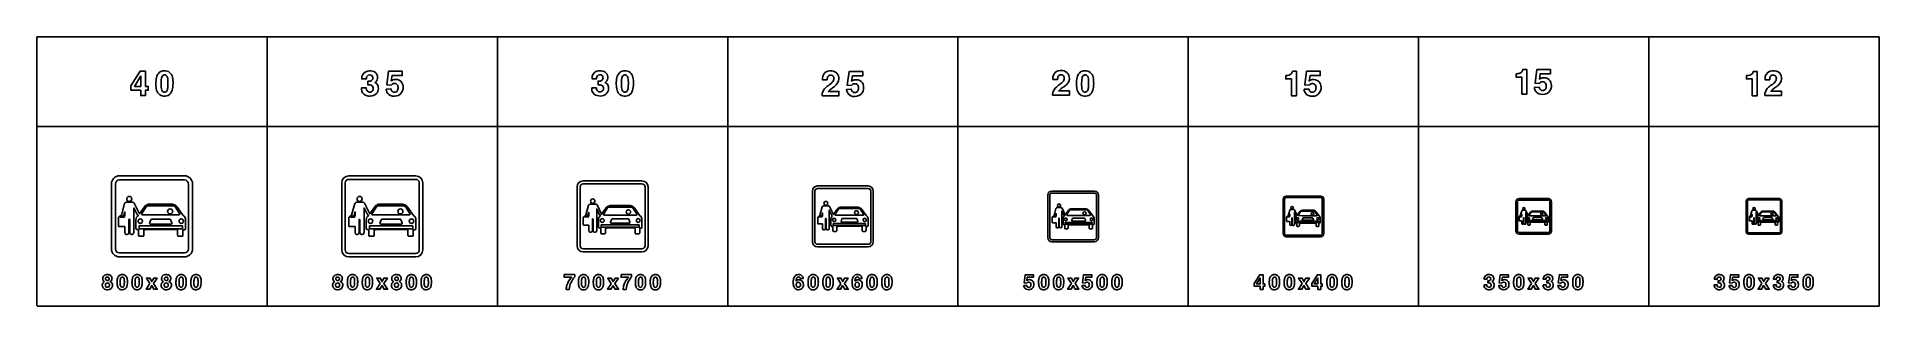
# Model space of a CAD drawing. Extents: x 0 to 18160, y 0 to 2655.
import ezdxf

# ---------------------------------------------------------------- set-up
doc = ezdxf.new("R2010")
doc.units = 0
doc.header["$MEASUREMENT"] = 0

msp = doc.modelspace()

# ---------------------------------------------------------------- linework, layer by layer
for points in [[(0, 1770), (2270, 1770), (2270, 2655), (0, 2655)], [(2270, 1770), (4540, 1770), (4540, 2655), (2270, 2655)], [(4540, 1770), (6810, 1770), (6810, 2655), (4540, 2655)], [(6810, 1770), (9080, 1770), (9080, 2655), (6810, 2655)], [(9080, 1770), (11350, 1770), (11350, 2655), (9080, 2655)], [(11350, 1770), (13620, 1770), (13620, 2655), (11350, 2655)], [(13620, 1770), (15890, 1770), (15890, 2655), (13620, 2655)], [(15890, 1770), (18160, 1770), (18160, 2655), (15890, 2655)], [(927.496, 2171.35), (1017.9, 2317.79), (1070.98, 2317.79), (1070.98, 2166.57), (1097.95, 2166.57), (1097.95, 2128.53), (1070.98, 2128.53), (1070.98, 2076.28), (1023.46, 2076.28), (1023.46, 2128.53), (927.496, 2128.53)], [(1023.46, 2269.13), (963.474, 2166.57), (1023.46, 2166.57)], [(2270, 0), (4540, 0), (4540, 1770), (2270, 1770)], [(4540, 0), (6810, 0), (6810, 1770), (4540, 1770)], [(6810, 0), (9080, 0), (9080, 1770), (6810, 1770)], [(9080, 0), (11350, 0), (11350, 1770), (9080, 1770)], [(11350, 0), (13620, 0), (13620, 1770), (11350, 1770)], [(13620, 0), (15890, 0), (15890, 1770), (13620, 1770)], [(15890, 0), (18160, 0), (18160, 1770), (15890, 1770)], [(1434.7, 790.851), (1434.7, 763.819), (1007.9, 763.819), (1007.9, 790.851)], [(3704.7, 790.851), (3704.7, 763.819), (3277.9, 763.819), (3277.9, 790.851)], [(5937.24, 802.619), (5937.24, 778.966), (5563.79, 778.966), (5563.79, 802.619)], [(8169.78, 814.388), (8169.78, 794.114), (7849.68, 794.114), (7849.68, 814.388)], [(10402.3, 826.157), (10402.3, 809.262), (10135.6, 809.262), (10135.6, 826.157)], [(12634.9, 837.925), (12634.9, 824.409), (12421.5, 824.409), (12421.5, 837.925)], [(14886.1, 843.81), (14886.1, 831.983), (14699.4, 831.983), (14699.4, 843.81)], [(17156.1, 843.81), (17156.1, 831.983), (16969.4, 831.983), (16969.4, 843.81)], [(1115.2, 221.769), (1080.08, 276.319), (1114.84, 276.319), (1133.11, 242.267), (1151.83, 276.319), (1185.98, 276.319), (1150.44, 222.29), (1186.95, 166.272), (1152.4, 166.272), (1132.54, 202.362), (1112.14, 166.272), (1077.99, 166.272)], [(3385.19, 221.769), (3350.07, 276.319), (3384.84, 276.319), (3403.11, 242.267), (3421.83, 276.319), (3455.97, 276.319), (3420.43, 222.29), (3456.95, 166.271), (3422.4, 166.271), (3402.54, 202.361), (3382.14, 166.271), (3347.99, 166.271)], [(5662.41, 221.387), (5627.29, 275.936), (5662.06, 275.936), (5680.33, 241.884), (5699.05, 275.936), (5733.19, 275.936), (5697.65, 221.908), (5734.17, 165.889), (5699.62, 165.889), (5679.76, 201.979), (5659.35, 165.889), (5625.21, 165.889)], [(7925.79, 221.523), (7890.67, 276.072), (7925.43, 276.072), (7943.7, 242.02), (7962.42, 276.072), (7996.57, 276.072), (7961.03, 222.044), (7997.54, 166.025), (7962.99, 166.025), (7943.13, 202.115), (7922.73, 166.025), (7888.58, 166.025)], [(10198.2, 221.797), (10163.1, 276.346), (10197.9, 276.346), (10216.2, 242.294), (10234.9, 276.346), (10269, 276.346), (10233.5, 222.318), (10270, 166.299), (10235.4, 166.299), (10215.6, 202.389), (10195.2, 166.299), (10161, 166.299)], [(12001, 222.096), (12055.2, 309.963), (12087.1, 309.963), (12087.1, 219.228), (12103.3, 219.228), (12103.3, 196.409), (12087.1, 196.409), (12087.1, 165.058), (12058.6, 165.058), (12058.6, 196.409), (12001, 196.409)], [(12058.6, 280.769), (12022.6, 219.228), (12058.6, 219.228)], [(12472.5, 221.797), (12437.4, 276.346), (12472.2, 276.346), (12490.5, 242.294), (12509.2, 276.346), (12543.3, 276.346), (12507.8, 222.318), (12544.3, 166.299), (12509.7, 166.299), (12489.9, 202.389), (12469.5, 166.299), (12435.3, 166.299)], [(12569, 222.114), (12623.3, 309.981), (12655.1, 309.981), (12655.1, 219.246), (12671.3, 219.246), (12671.3, 196.427), (12655.1, 196.427), (12655.1, 165.076), (12626.6, 165.076), (12626.6, 196.427), (12569, 196.427)], [(12626.6, 280.787), (12590.6, 219.246), (12626.6, 219.246)], [(14734.2, 221.783), (14699.1, 276.332), (14733.9, 276.332), (14752.1, 242.28), (14770.8, 276.333), (14805, 276.333), (14769.4, 222.304), (14806, 166.285), (14771.4, 166.285), (14751.6, 202.375), (14731.2, 166.285), (14697, 166.285)], [(17004.2, 221.783), (16969.1, 276.332), (17003.9, 276.332), (17022.1, 242.28), (17040.8, 276.333), (17075, 276.333), (17039.4, 222.304), (17076, 166.285), (17041.4, 166.285), (17021.6, 202.375), (17001.2, 166.285), (16967, 166.285)]]:
    msp.add_lwpolyline(points, close=True)
for points in [[(1173.29, 2191.65, -0.0563084), (1179.33, 2254.48, -0.130301), (1201.53, 2298.28, -0.174843), (1243.35, 2319.69, -0.147552), (1296.47, 2313.05, -0.192146), (1333.28, 2269.88, -0.0833996), (1342.52, 2212.85, -0.0545507), (1337.51, 2142.08, -0.116773), (1318.43, 2098, -0.221099), (1263.57, 2070.32, -0.162564), (1212.11, 2082.84, -0.174743), (1180.84, 2128.26, -0.0640867), (1173.37, 2186.95)], [(1224.67, 2161.12, 0.0124589), (1225.19, 2154.8, 0.0668192), (1230.8, 2129.4, 0.615362), (1281.7, 2123.79, 0.0726881), (1287.15, 2136.83, 0.0588562), (1291.85, 2174.11, 0.0389037), (1290.23, 2241.09, 0.084671), (1283.64, 2264.43, 0.156013), (1272.18, 2276.6, 0.143208), (1256.47, 2279.56, 0.172584), (1240.71, 2273.36, 0.132565), (1230.76, 2257.8, 0.0498315), (1226.21, 2236.08, 0.0368731)], [(3199.84, 2150.87), (3246.2, 2150.87, 0.0411845), (3248.26, 2135.66, 0.335066), (3278.75, 2110.39, 0.276505), (3310.74, 2124.92, 0.158203), (3316.31, 2145.65, 0.0878221), (3313.34, 2161.57, 0.217575), (3294.82, 2178.43, 0.0882727), (3273.57, 2181.56), (3262.75, 2181.56), (3262.75, 2216.82, 0.0282129), (3282.34, 2217.42, 0.50028), (3309.32, 2262.91, 0.235001), (3290.79, 2277.96, 0.165496), (3265.12, 2275.67, 0.220849), (3250.9, 2259.12, 0.055705), (3248.02, 2240.92), (3203.2, 2240.92, -0.0488003), (3204.97, 2263.51, -0.30773), (3262.59, 2318.01, -0.146685), (3322.07, 2312.08, -0.469869), (3348.61, 2219.31, -0.0891152), (3336.57, 2207.54), (3332.3, 2204.54, -0.0245333), (3343.48, 2198.14, -0.202429), (3365.75, 2161.45, -0.422325), (3303.08, 2072, -0.154301), (3238.98, 2079.19, -0.287878), (3199.96, 2139.89, -0.0143877)], [(3442.43, 2139.57), (3489.39, 2141.35, 0.0452719), (3495.79, 2125.12, 0.0567733), (3500.53, 2118.25, 0.070207), (3504.95, 2114.77, 0.264984), (3540.97, 2112.87, 0.20748), (3558.38, 2135.98, 0.147389), (3557.24, 2174.01, 0.308532), (3527.86, 2195.42, 0.215743), (3498.08, 2185.19, 0.028781), (3492.71, 2178.95), (3450.09, 2180.96), (3467.91, 2315.64), (3601.95, 2315.64), (3601.95, 2273.77), (3501.51, 2273.77), (3492.55, 2221.76, -0.0211252), (3505.46, 2229.3, -0.121371), (3538.8, 2235.15, -0.244671), (3598.59, 2203.2, -0.173069), (3610.16, 2144.07, -0.256779), (3564.98, 2078.08, -0.199585), (3485.44, 2077.01, -0.245625), (3445.16, 2125.91, -0.0170062)], [(5469.08, 2152.29), (5515.45, 2152.29, 0.0411845), (5517.5, 2137.08, 0.335066), (5547.99, 2111.8, 0.276505), (5579.98, 2126.34, 0.158203), (5585.55, 2147.07, 0.0878221), (5582.59, 2162.99, 0.217575), (5564.07, 2179.85, 0.0882727), (5542.82, 2182.97), (5532, 2182.97), (5532, 2218.24, 0.0282129), (5551.59, 2218.83, 0.50028), (5578.56, 2264.33, 0.235001), (5560.04, 2279.38, 0.165496), (5534.37, 2277.09, 0.220849), (5520.15, 2260.54, 0.055705), (5517.27, 2242.33), (5472.44, 2242.33, -0.0488003), (5474.22, 2264.92, -0.30773), (5531.84, 2319.43, -0.146685), (5591.32, 2313.5, -0.469869), (5617.86, 2220.73, -0.0891152), (5605.81, 2208.96), (5601.55, 2205.96, -0.0245333), (5612.72, 2199.56, -0.202429), (5635, 2162.87, -0.422325), (5572.32, 2073.41, -0.154301), (5508.22, 2080.6, -0.287878), (5469.2, 2141.31, -0.0143877)], [(5711.68, 2191.65, -0.0563084), (5717.72, 2254.48, -0.130301), (5739.91, 2298.28, -0.174843), (5781.74, 2319.69, -0.147552), (5834.86, 2313.05, -0.192146), (5871.67, 2269.88, -0.0833996), (5880.91, 2212.85, -0.0545507), (5875.89, 2142.08, -0.116773), (5856.82, 2098, -0.221099), (5801.96, 2070.32, -0.162564), (5750.5, 2082.84, -0.174743), (5719.22, 2128.26, -0.0640867), (5711.76, 2186.95)], [(5763.06, 2161.12, 0.0124589), (5763.57, 2154.8, 0.0668192), (5769.18, 2129.4, 0.615362), (5820.09, 2123.79, 0.0726881), (5825.54, 2136.83, 0.0588562), (5830.24, 2174.11, 0.0389037), (5828.62, 2241.09, 0.084671), (5822.02, 2264.43, 0.156013), (5810.57, 2276.6, 0.143208), (5794.85, 2279.56, 0.172584), (5779.09, 2273.36, 0.132565), (5769.14, 2257.8, 0.0498315), (5764.6, 2236.08, 0.0368731)], [(7741.06, 2074.79, -0.0640343), (7742.32, 2095.72, -0.161687), (7778.14, 2156.27, -0.0283718), (7819.97, 2188.65, 0.0545111), (7840.86, 2206.58, 0.192461), (7855.83, 2246.12, 0.234238), (7842.24, 2272.5, 0.196223), (7816.93, 2277.28, 0.252425), (7795.01, 2260.1, 0.0856617), (7790.86, 2243.08, 0.0202329), (7790.15, 2231.39), (7743.51, 2231.39, -0.0983795), (7749.55, 2272.7, -0.245047), (7795.72, 2315.83, -0.207102), (7872.69, 2307.49, -0.233443), (7905.15, 2255.16, -0.20961), (7886.99, 2190.98, -0.0785124), (7853.06, 2159.51, 0.0107372), (7817.24, 2133.72, 0.0665092), (7801.37, 2117.68), (7905.86, 2117.68), (7905.86, 2074.79)], [(7981.21, 2136.73), (8028.17, 2138.5, 0.0452719), (8034.56, 2122.27, 0.0567733), (8039.3, 2115.4, 0.070207), (8043.73, 2111.92, 0.264984), (8079.74, 2110.03, 0.20748), (8097.16, 2133.13, 0.147389), (8096.02, 2171.17, 0.308532), (8066.63, 2192.57, 0.215743), (8036.85, 2182.34, 0.028781), (8031.48, 2176.1), (7988.87, 2178.12), (8006.68, 2312.79), (8140.72, 2312.79), (8140.72, 2270.93), (8040.29, 2270.93), (8031.33, 2218.92, -0.0211252), (8044.24, 2226.46, -0.121371), (8077.57, 2232.3, -0.244671), (8137.37, 2200.35, -0.173069), (8148.94, 2141.23, -0.256779), (8103.76, 2075.23, -0.199585), (8024.22, 2074.17, -0.245625), (7983.93, 2123.06, -0.0170062)], [(10012.9, 2078.85, -0.0640343), (10014.2, 2099.78, -0.161687), (10050, 2160.33, -0.0283718), (10091.8, 2192.71, 0.0545111), (10112.7, 2210.64, 0.192461), (10127.7, 2250.18, 0.234238), (10114.1, 2276.56, 0.196223), (10088.8, 2281.34, 0.252425), (10066.8, 2264.16, 0.0856617), (10062.7, 2247.14, 0.0202329), (10062, 2235.45), (10015.3, 2235.45, -0.0983795), (10021.4, 2276.76, -0.245047), (10067.6, 2319.89, -0.207102), (10144.5, 2311.55, -0.233443), (10177, 2259.22, -0.20961), (10158.8, 2195.04, -0.0785124), (10124.9, 2163.57, 0.0107372), (10089.1, 2137.78, 0.0665092), (10073.2, 2121.74), (10177.7, 2121.74), (10177.7, 2078.85)], [(10247.9, 2191.49, -0.0563084), (10253.9, 2254.33, -0.130301), (10276.1, 2298.12, -0.174843), (10317.9, 2319.53, -0.147552), (10371, 2312.9, -0.192146), (10407.8, 2269.73, -0.0833996), (10417.1, 2212.7, -0.0545507), (10412.1, 2141.92, -0.116773), (10393, 2097.85, -0.221099), (10338.1, 2070.16, -0.162564), (10286.7, 2082.68, -0.174743), (10255.4, 2128.1, -0.0640867), (10247.9, 2186.79)], [(10299.2, 2160.96, 0.0124589), (10299.8, 2154.64, 0.0668192), (10305.4, 2129.25, 0.615362), (10356.3, 2123.64, 0.0726881), (10361.7, 2136.67, 0.0588562), (10366.4, 2173.95, 0.0389037), (10364.8, 2240.94, 0.084671), (10358.2, 2264.28, 0.156013), (10346.8, 2276.44, 0.143208), (10331, 2279.4, 0.172584), (10315.3, 2273.2, 0.132565), (10305.3, 2257.64, 0.0498315), (10300.8, 2235.92, 0.0368731)], [(12310.9, 2274.45), (12324.1, 2274.45, 0.0261527), (12330.1, 2275.12, 0.0824327), (12354.9, 2282.34, 0.211118), (12374.9, 2306.08, 0.0230957), (12377.6, 2315.99), (12415.7, 2315.99), (12415.7, 2074.01), (12367.1, 2074.01), (12367.1, 2241.03), (12310.9, 2241.03)], [(12491, 2139), (12538, 2140.78, 0.0452719), (12544.4, 2124.55, 0.0567733), (12549.1, 2117.67, 0.070207), (12553.5, 2114.2, 0.264984), (12589.6, 2112.3, 0.20748), (12607, 2135.41, 0.147389), (12605.8, 2173.44, 0.308532), (12576.4, 2194.85, 0.215743), (12546.7, 2184.62, 0.028781), (12541.3, 2178.38), (12498.7, 2180.39), (12516.5, 2315.07), (12650.5, 2315.07), (12650.5, 2273.2), (12550.1, 2273.2), (12541.1, 2221.19, -0.0211252), (12554.1, 2228.73, -0.121371), (12587.4, 2234.58, -0.244671), (12647.2, 2202.63, -0.173069), (12658.8, 2143.5, -0.256779), (12613.6, 2077.51, -0.199585), (12534, 2076.44, -0.245625), (12493.7, 2125.34, -0.0170062)], [(14580.9, 2291.94), (14594, 2291.94, 0.0261527), (14600.1, 2292.61, 0.0824327), (14624.9, 2299.84, 0.211118), (14644.9, 2323.58, 0.0230957), (14647.6, 2333.49), (14685.7, 2333.49), (14685.7, 2091.51), (14637.1, 2091.51), (14637.1, 2258.53), (14580.9, 2258.53)], [(14761, 2156.5), (14808, 2158.28, 0.0452719), (14814.4, 2142.04, 0.0567733), (14819.1, 2135.17, 0.070207), (14823.5, 2131.7, 0.264984), (14859.6, 2129.8, 0.20748), (14877, 2152.9, 0.147389), (14875.8, 2190.94, 0.308532), (14846.4, 2212.34, 0.215743), (14816.7, 2202.11, 0.028781), (14811.3, 2195.87), (14768.7, 2197.89), (14786.5, 2332.56), (14920.5, 2332.56), (14920.5, 2290.7), (14820.1, 2290.7), (14811.1, 2238.69, -0.0211252), (14824, 2246.23, -0.121371), (14857.4, 2252.08, -0.244671), (14917.2, 2220.12, -0.173069), (14928.7, 2161, -0.256779), (14883.6, 2095.01, -0.199585), (14804, 2093.94, -0.245625), (14763.7, 2142.83, -0.0170062)], [(16852.4, 2273.43), (16865.5, 2273.43, 0.0261527), (16871.5, 2274.1, 0.0824327), (16896.4, 2281.32, 0.211118), (16916.4, 2305.06, 0.0230957), (16919, 2314.97), (16957.1, 2314.97), (16957.1, 2072.99), (16908.5, 2072.99), (16908.5, 2240.01), (16852.4, 2240.01)], [(17032.5, 2075.98, -0.0640343), (17033.8, 2096.92, -0.161687), (17069.6, 2157.46, -0.0283718), (17111.4, 2189.85, 0.0545111), (17132.3, 2207.78, 0.192461), (17147.3, 2247.31, 0.234238), (17133.7, 2273.69, 0.196223), (17108.4, 2278.47, 0.252425), (17086.4, 2261.29, 0.0856617), (17082.3, 2244.27, 0.0202329), (17081.6, 2232.58), (17034.9, 2232.58, -0.0983795), (17041, 2273.89, -0.245047), (17087.1, 2317.02, -0.207102), (17164.1, 2308.69, -0.233443), (17196.6, 2256.36, -0.20961), (17178.4, 2192.18, -0.0785124), (17144.5, 2160.7, 0.0107372), (17108.7, 2134.91, 0.0665092), (17092.8, 2118.88), (17197.3, 2118.88), (17197.3, 2075.98)], [(2270, 1770), (0, 1770), (0.01, 10.02, 0.414794), (10.02, 0.01), (2270, 0)], [(815, 485, -0.414213), (735, 565), (735, 1205, -0.414213), (815, 1285), (1455, 1285, -0.414213), (1535, 1205), (1535, 565, -0.414213), (1455, 485)], [(3075, 485, -0.414213), (3005, 555), (3005, 1215, -0.414213), (3075, 1285), (3735, 1285, -0.414213), (3805, 1215), (3805, 555, -0.414213), (3735, 485)], [(815, 525), (1455, 525, 0.414213), (1495, 565), (1495, 1205, 0.414213), (1455, 1245), (815, 1245, 0.414213), (775, 1205), (775, 565, 0.414213)], [(3075, 520), (3735, 520, 0.414213), (3770, 555), (3770, 1215, 0.414213), (3735, 1250), (3075, 1250, 0.414213), (3040, 1215), (3040, 555, 0.414213)], [(5385, 535, -0.414213), (5325, 595), (5325, 1175, -0.414213), (5385, 1235), (5965, 1235, -0.414213), (6025, 1175), (6025, 595, -0.414213), (5965, 535)], [(5385, 565), (5965, 565, 0.414213), (5995, 595), (5995, 1175, 0.414213), (5965, 1205), (5385, 1205, 0.414213), (5355, 1175), (5355, 595, 0.414213)], [(7695, 585, -0.414213), (7645, 635), (7645, 1135, -0.414213), (7695, 1185), (8195, 1185, -0.414213), (8245, 1135), (8245, 635, -0.414213), (8195, 585)], [(7695, 610), (8195, 610, 0.414213), (8220, 635), (8220, 1135, 0.414213), (8195, 1160), (7695, 1160, 0.414213), (7670, 1135), (7670, 635, 0.414213)], [(10005, 635, -0.414213), (9965, 675), (9965, 1095, -0.414213), (10005, 1135), (10425, 1135, -0.414213), (10465, 1095), (10465, 675, -0.414213), (10425, 635)], [(10005, 655), (10425, 655, 0.414213), (10445, 675), (10445, 1095, 0.414213), (10425, 1115), (10005, 1115, 0.414213), (9985, 1095), (9985, 675, 0.414213)], [(1000.96, 894.399), (999.672, 893.763, -0.413802), (991.646, 896.499), (956.228, 968.594), (956.228, 855.987), (956.244, 724.752, -0.413897), (938.249, 706.766), (933.01, 706.768, -0.413866), (915.016, 724.752), (915.03, 852.982, 0.414533), (912.03, 855.985), (910.426, 855.986, 0.414567), (907.424, 852.982), (907.439, 724.751, -0.413892), (889.443, 706.766), (884.205, 706.768, -0.41387), (866.211, 724.752), (866.217, 785.115), (810.448, 785.115, -0.414213), (804.448, 791.115), (804.448, 872.381, -0.414213), (810.613, 878.381, -0.127404), (827.548, 895.251, -0.0535325), (833.083, 897.811), (863.931, 1010.61, -0.33755), (881.276, 1023.84), (944.178, 1023.84, -0.28548), (960.311, 1013.79), (1011.66, 909.29), (1061.73, 980.183, -0.0433558), (1064.66, 984.057, -0.0677925), (1080.41, 996.965, -0.128893), (1118.13, 1006.3), (1328.89, 1006.3, -0.0466371), (1333.19, 1006, -0.0249269), (1337.54, 1005.19, -0.123692), (1372.5, 989.405, -0.0271849), (1382.34, 978.7), (1383.3, 977.655, -0.0169789), (1386.47, 973.524, -0.0240585), (1387.82, 971.821), (1443.61, 892.813, -0.217776), (1465.55, 860.428), (1465.55, 766.851), (1465.54, 763.493, -0.377789), (1457.17, 754.019), (1444.99, 753.988, 0.414214), (1440.43, 749.512), (1440.45, 697.951, -0.415), (1430.89, 688.423), (1400.71, 688.453, -0.0246097), (1396.95, 688.413, -0.00871075), (1394.95, 688.767, -0.0716923), (1392.54, 689.3, -0.213605), (1388.7, 694.261, -0.071262), (1388.01, 700.332), (1388.01, 742.931, 0.0407418), (1387.83, 748.863, 0.114408), (1386.26, 752.633, 0.212182), (1382.79, 754.356, 0.0387596), (1379.39, 754.308), (1067.09, 753.996), (1060.45, 753.984, 0.148187), (1057.98, 753.428, 0.211182), (1054.69, 749.459, 0.105177), (1054.52, 747.856), (1054.42, 697.735), (1054.42, 696.844, -0.420324), (1045.81, 688.452), (1014.87, 688.453, -0.0202063), (1010.82, 688.439, -0.00735415), (1008.99, 688.773, -0.0404051), (1006.49, 689.389, -0.279281), (1002.37, 695.72, -0.0747049), (1002.15, 698.58), (1002.17, 700.332), (1002.17, 744.568, 0.0285896), (1002.13, 749.473, 0.358542), (995.046, 754.111), (987.671, 754.101, -0.178493), (979.267, 758.124, -0.180679), (977.029, 763.836), (976.762, 845.661), (976.741, 849.801), (978.397, 865.179, -0.143954), (991.99, 885.533, 0.0876738), (992.798, 886.377), (998.213, 891.549, 0.0300369), (999.229, 892.595)], [(856.641, 894.501, -0.0125616), (857.809, 893.709, -0.0566182), (866.228, 886.264), (866.228, 929.565)], [(886.418, 1056.81, -1), (936.037, 1056.81, -1)], [(1349.51, 988.249, -0.0341437), (1354.99, 986.397, -0.135886), (1367.11, 976.773), (1367.75, 975.672), (1407.55, 912.292, -0.0271054), (1408.81, 909.752, -0.455939), (1401.81, 899.015, -0.0438466), (1397.14, 899.015), (1110.63, 899.015), (1040.05, 899.197, -0.0812799), (1038.13, 899.569, -0.410317), (1033.63, 910.861, -0.0211947), (1035.07, 913.063), (1078.59, 980.523, -0.0966941), (1082.19, 984.523, -0.0933434), (1090.91, 988.035, -0.0584496), (1092.32, 988.249, -0.023847), (1100.71, 989.176), (1336.97, 989.117), (1344.29, 988.991, -0.0318749)], [(1288.93, 934.607, -1), (1338.54, 934.607, -1)], [(3270.96, 894.399), (3269.67, 893.763, -0.413802), (3261.65, 896.499), (3226.23, 968.594), (3226.23, 855.987), (3226.24, 724.752, -0.413897), (3208.25, 706.766), (3203.01, 706.768, -0.413866), (3185.02, 724.752), (3185.03, 852.982, 0.414533), (3182.03, 855.985), (3180.43, 855.986, 0.414567), (3177.42, 852.982), (3177.44, 724.751, -0.413892), (3159.44, 706.766), (3154.2, 706.768, -0.41387), (3136.21, 724.752), (3136.22, 785.115), (3080.45, 785.115, -0.414213), (3074.45, 791.115), (3074.45, 872.381, -0.414213), (3080.61, 878.381, -0.127404), (3097.55, 895.251, -0.0535325), (3103.08, 897.811), (3133.93, 1010.61, -0.33755), (3151.28, 1023.84), (3214.18, 1023.84, -0.28548), (3230.31, 1013.79), (3281.66, 909.29), (3331.73, 980.183, -0.0433558), (3334.66, 984.057, -0.0677925), (3350.41, 996.965, -0.128893), (3388.13, 1006.3), (3598.89, 1006.3, -0.0466371), (3603.19, 1006, -0.0249269), (3607.54, 1005.19, -0.123692), (3642.5, 989.405, -0.0271849), (3652.34, 978.7), (3653.3, 977.655, -0.0169789), (3656.47, 973.524, -0.0240585), (3657.82, 971.821), (3713.61, 892.813, -0.217776), (3735.55, 860.428), (3735.55, 766.851), (3735.54, 763.493, -0.377789), (3727.17, 754.019), (3714.99, 753.988, 0.414214), (3710.43, 749.512), (3710.45, 697.951, -0.415), (3700.89, 688.423), (3670.71, 688.453, -0.0246097), (3666.95, 688.413, -0.00871075), (3664.95, 688.767, -0.0716923), (3662.54, 689.3, -0.213605), (3658.7, 694.261, -0.071262), (3658.01, 700.332), (3658.01, 742.931, 0.0407418), (3657.83, 748.863, 0.114408), (3656.26, 752.633, 0.212182), (3652.79, 754.356, 0.0387596), (3649.39, 754.308), (3337.09, 753.996), (3330.44, 753.984, 0.148187), (3327.97, 753.428, 0.211182), (3324.69, 749.459, 0.105177), (3324.52, 747.856), (3324.42, 697.735), (3324.42, 696.844, -0.420324), (3315.81, 688.452), (3284.87, 688.453, -0.0202063), (3280.82, 688.439, -0.00735415), (3278.99, 688.773, -0.0404051), (3276.49, 689.389, -0.279281), (3272.37, 695.72, -0.0747049), (3272.15, 698.58), (3272.17, 700.332), (3272.17, 744.568, 0.0285896), (3272.13, 749.473, 0.358542), (3265.05, 754.111), (3257.67, 754.101, -0.178493), (3249.27, 758.124, -0.180679), (3247.03, 763.836), (3246.76, 845.661), (3246.74, 849.801), (3248.4, 865.179, -0.143954), (3261.99, 885.533, 0.0876738), (3262.8, 886.377), (3268.21, 891.549, 0.0300369), (3269.23, 892.595)], [(3126.64, 894.501, -0.0125616), (3127.81, 893.709, -0.0566182), (3136.23, 886.264), (3136.23, 929.565)], [(3156.42, 1056.81, -1), (3206.04, 1056.81, -1)], [(3619.51, 988.249, -0.0341437), (3624.99, 986.397, -0.135886), (3637.11, 976.773), (3637.75, 975.672), (3677.55, 912.292, -0.0271054), (3678.81, 909.752, -0.455939), (3671.81, 899.015, -0.0438466), (3667.14, 899.015), (3380.63, 899.015), (3310.05, 899.197, -0.0812799), (3308.13, 899.569, -0.410317), (3303.63, 910.861, -0.0211947), (3305.07, 913.063), (3348.59, 980.523, -0.0966941), (3352.19, 984.523, -0.0933434), (3360.91, 988.035, -0.0584496), (3362.32, 988.249, -0.023847), (3370.71, 989.176), (3606.97, 989.117), (3614.29, 988.991, -0.0318749)], [(3558.93, 934.607, -1), (3608.54, 934.607, -1)], [(5557.72, 893.224), (5556.59, 892.668, -0.413802), (5549.56, 895.062), (5518.57, 958.145), (5518.57, 859.614), (5518.59, 744.783, -0.413897), (5502.84, 729.046), (5498.26, 729.047, -0.413866), (5482.51, 744.783), (5482.53, 856.984, 0.414533), (5479.9, 859.612), (5478.5, 859.612, 0.414567), (5475.87, 856.985), (5475.88, 744.782, -0.413892), (5460.14, 729.046), (5455.55, 729.047, -0.41387), (5439.81, 744.783), (5439.82, 797.601), (5391.02, 797.601, -0.414213), (5385.77, 802.851), (5385.77, 873.958, -0.414213), (5391.16, 879.208, -0.127404), (5405.98, 893.969, -0.0535325), (5410.82, 896.21), (5437.81, 994.906, -0.33755), (5452.99, 1006.49), (5508.03, 1006.48, -0.28548), (5522.15, 997.693), (5567.07, 906.254), (5610.89, 968.285, -0.0433558), (5613.45, 971.675, -0.0677925), (5627.24, 982.97, -0.128893), (5660.24, 991.135), (5844.65, 991.135, -0.0466371), (5848.42, 990.874, -0.0249269), (5852.22, 990.163, -0.123692), (5882.81, 976.355, -0.0271849), (5891.42, 966.988), (5892.26, 966.073, -0.0169789), (5895.04, 962.459, -0.0240585), (5896.22, 960.969), (5945.03, 891.837, -0.217776), (5964.23, 863.5), (5964.23, 781.619), (5964.22, 778.682, -0.377789), (5956.9, 770.391), (5946.24, 770.365, 0.414214), (5942.25, 766.448), (5942.27, 721.332, -0.415), (5933.9, 712.995), (5907.5, 713.022, -0.0246097), (5904.21, 712.987, -0.00871075), (5902.46, 713.296, -0.0716923), (5900.35, 713.763, -0.213605), (5896.99, 718.104, -0.071262), (5896.38, 723.416), (5896.38, 760.689, 0.0407418), (5896.23, 765.88, 0.114408), (5894.85, 769.179, 0.212182), (5891.82, 770.687, 0.0387596), (5888.84, 770.645), (5615.58, 770.371), (5609.76, 770.361, 0.148187), (5607.6, 769.875, 0.211182), (5604.73, 766.401, 0.105177), (5604.58, 764.999), (5604.49, 721.143), (5604.49, 720.364, -0.420324), (5596.96, 713.021), (5569.89, 713.022, -0.0202063), (5566.34, 713.009, -0.00735415), (5564.74, 713.302, -0.0404051), (5562.55, 713.841, -0.279281), (5558.94, 719.38, -0.0747049), (5558.76, 721.883), (5558.78, 723.416), (5558.78, 762.122, 0.0285896), (5558.74, 766.414, 0.358542), (5552.54, 770.472), (5546.09, 770.464, -0.178493), (5538.73, 773.984, -0.180679), (5536.77, 778.982), (5536.54, 850.579), (5536.52, 854.201), (5537.97, 867.656, -0.143954), (5549.87, 885.467, 0.0876738), (5550.57, 886.205), (5555.31, 890.731, 0.0300369), (5556.2, 891.645)], [(5431.44, 893.313, -0.0125616), (5432.46, 892.621, -0.0566182), (5439.82, 886.106), (5439.82, 923.995)], [(5457.49, 1035.33, -1), (5500.91, 1035.33, -1)], [(5862.7, 975.343, -0.0341437), (5867.49, 973.723, -0.135886), (5878.1, 965.302), (5878.66, 964.338), (5913.48, 908.881, -0.0271054), (5914.58, 906.658, -0.455939), (5908.46, 897.263, -0.0438466), (5904.37, 897.263), (5653.68, 897.263), (5591.92, 897.423, -0.0812799), (5590.24, 897.748, -0.410317), (5586.3, 907.629, -0.0211947), (5587.56, 909.555), (5625.64, 968.582, -0.0966941), (5628.79, 972.082, -0.0933434), (5636.42, 975.155, -0.0584496), (5637.66, 975.343, -0.023847), (5644.99, 976.154), (5851.72, 976.103), (5858.13, 975.992, -0.0318749)], [(5809.69, 928.406, -1), (5853.1, 928.406, -1)], [(7844.47, 892.049), (7843.5, 891.572, -0.413802), (7837.48, 893.624), (7810.92, 947.696), (7810.92, 863.241), (7810.93, 764.814, -0.413897), (7797.44, 751.325), (7793.51, 751.326, -0.413866), (7780.01, 764.814), (7780.02, 860.987, 0.414533), (7777.77, 863.239), (7776.57, 863.239, 0.414567), (7774.32, 860.987), (7774.33, 764.813, -0.413892), (7760.83, 751.325), (7756.9, 751.326, -0.41387), (7743.41, 764.814), (7743.41, 810.086), (7701.59, 810.086, -0.414213), (7697.09, 814.586), (7697.09, 875.536, -0.414213), (7701.71, 880.036, -0.127404), (7714.41, 892.688, -0.0535325), (7718.56, 894.608), (7741.7, 979.206, -0.33755), (7754.71, 989.132), (7801.88, 989.13, -0.28548), (7813.98, 981.594), (7852.49, 903.217), (7890.05, 956.387, -0.0433558), (7892.24, 959.293, -0.0677925), (7904.06, 968.974, -0.128893), (7932.35, 975.973), (8090.42, 975.973, -0.0466371), (8093.65, 975.749, -0.0249269), (8096.91, 975.14, -0.123692), (8123.13, 963.304, -0.0271849), (8130.5, 955.275), (8131.23, 954.491, -0.0169789), (8133.61, 951.393, -0.0240585), (8134.62, 950.116), (8176.46, 890.86, -0.217776), (8192.92, 866.571), (8192.92, 796.388), (8192.91, 793.87, -0.377789), (8186.63, 786.764), (8177.5, 786.741, 0.414214), (8174.08, 783.384), (8174.09, 744.713, -0.415), (8166.92, 737.567), (8144.29, 737.59, -0.0246097), (8141.46, 737.56, -0.00871075), (8139.96, 737.825, -0.0716923), (8138.16, 738.225, -0.213605), (8135.28, 741.946, -0.071262), (8134.75, 746.499), (8134.75, 778.448, 0.0407418), (8134.63, 782.897, 0.114408), (8133.45, 785.725, 0.212182), (8130.85, 787.017, 0.0387596), (8128.3, 786.981), (7894.07, 786.747), (7889.08, 786.738, 0.148187), (7887.23, 786.321, 0.211182), (7884.77, 783.344, 0.105177), (7884.64, 782.142), (7884.57, 744.551), (7884.56, 743.883, -0.420324), (7878.11, 737.589), (7854.9, 737.59, -0.0202063), (7851.86, 737.579, -0.00735415), (7850.49, 737.83, -0.0404051), (7848.62, 738.292, -0.279281), (7845.52, 743.04, -0.0747049), (7845.36, 745.185), (7845.38, 746.499), (7845.38, 779.676, 0.0285896), (7845.35, 783.355, 0.358542), (7840.03, 786.833), (7834.5, 786.826, -0.178493), (7828.2, 789.843, -0.180679), (7826.52, 794.127), (7826.32, 855.496), (7826.31, 858.601), (7827.55, 870.134, -0.143954), (7837.74, 885.4, 0.0876738), (7838.35, 886.033), (7842.41, 889.912, 0.0300369), (7843.17, 890.696)], [(7736.23, 892.126, -0.0125616), (7737.11, 891.532, -0.0566182), (7743.42, 885.948), (7743.42, 918.424)], [(7758.56, 1013.85, -1), (7795.78, 1013.85, -1)], [(8105.89, 962.437, -0.0341437), (8110, 961.048, -0.135886), (8119.09, 953.83), (8119.57, 953.004), (8149.42, 905.469, -0.0271054), (8150.36, 903.564, -0.455939), (8145.11, 895.511, -0.0438466), (8141.61, 895.511), (7926.72, 895.511), (7873.79, 895.648, -0.0812799), (7872.35, 895.927, -0.410317), (7868.97, 904.396, -0.0211947), (7870.05, 906.047), (7902.69, 956.642, -0.0966941), (7905.39, 959.642, -0.0933434), (7911.93, 962.276, -0.0584496), (7912.99, 962.437, -0.023847), (7919.28, 963.132), (8096.48, 963.088), (8101.97, 962.993, -0.0318749)], [(8060.45, 922.205, -1), (8097.66, 922.205, -1)], [(10131.2, 890.874), (10130.4, 890.477, -0.413802), (10125.4, 892.187), (10103.3, 937.246), (10103.3, 866.867), (10103.3, 784.845, -0.413897), (10092, 773.604), (10088.8, 773.605, -0.413866), (10077.5, 784.845), (10077.5, 864.989, 0.414533), (10075.6, 866.866), (10074.6, 866.866, 0.414567), (10072.8, 864.989), (10072.8, 784.845, -0.413892), (10061.5, 773.604), (10058.3, 773.605, -0.41387), (10047, 784.845), (10047, 822.572), (10012.2, 822.572, -0.414213), (10008.4, 826.322), (10008.4, 877.113, -0.414213), (10012.3, 880.863, -0.127404), (10022.8, 891.407, -0.0535325), (10026.3, 893.007), (10045.6, 963.505, -0.33755), (10056.4, 971.777), (10095.7, 971.775, -0.28548), (10105.8, 965.495), (10137.9, 900.181), (10169.2, 944.489, -0.0433558), (10171, 946.911, -0.0677925), (10180.9, 954.978, -0.128893), (10204.5, 960.811), (10336.2, 960.811, -0.0466371), (10338.9, 960.624, -0.0249269), (10341.6, 960.117, -0.123692), (10363.4, 950.254, -0.0271849), (10369.6, 943.563), (10370.2, 942.909, -0.0169789), (10372.2, 940.328, -0.0240585), (10373, 939.264), (10407.9, 889.884, -0.217776), (10421.6, 869.643), (10421.6, 811.157), (10421.6, 809.059, -0.377789), (10416.4, 803.137), (10408.7, 803.118, 0.414214), (10405.9, 800.32), (10405.9, 768.094, -0.415), (10399.9, 762.139), (10381.1, 762.159, -0.0246097), (10378.7, 762.134, -0.00871075), (10377.5, 762.354, -0.0716923), (10376, 762.688, -0.213605), (10373.6, 765.789, -0.071262), (10373.1, 769.583), (10373.1, 796.207, 0.0407418), (10373, 799.914, 0.114408), (10372, 802.271, 0.212182), (10369.9, 803.348, 0.0387596), (10367.7, 803.318), (10172.6, 803.123), (10168.4, 803.115, 0.148187), (10166.9, 802.768, 0.211182), (10164.8, 800.287, 0.105177), (10164.7, 799.285), (10164.6, 767.959), (10164.6, 767.403, -0.420324), (10159.3, 762.158), (10139.9, 762.159, -0.0202063), (10137.4, 762.149, -0.00735415), (10136.2, 762.359, -0.0404051), (10134.7, 762.744, -0.279281), (10132.1, 766.7, -0.0747049), (10132, 768.488), (10132, 769.583), (10132, 797.23, 0.0285896), (10132, 800.296, 0.358542), (10127.5, 803.194), (10122.9, 803.189, -0.178493), (10117.7, 805.703, -0.180679), (10116.3, 809.273), (10116.1, 860.414), (10116.1, 863.001), (10117.1, 872.612, -0.143954), (10125.6, 885.334, 0.0876738), (10126.1, 885.861), (10129.5, 889.094, 0.0300369), (10130.1, 889.747)], [(10041, 890.938, -0.0125616), (10041.8, 890.443, -0.0566182), (10047, 885.79), (10047, 912.853)], [(10059.6, 992.379, -1), (10090.6, 992.379, -1)], [(10349.1, 949.531, -0.0341437), (10352.5, 948.374, -0.135886), (10360.1, 942.359), (10360.5, 941.67), (10385.3, 902.058, -0.0271054), (10386.1, 900.47, -0.455939), (10381.8, 893.759, -0.0438466), (10378.8, 893.759), (10199.8, 893.759), (10155.7, 893.874, -0.0812799), (10154.5, 894.106, -0.410317), (10151.6, 901.164, -0.0211947), (10152.5, 902.539), (10179.7, 944.702, -0.0966941), (10182, 947.202, -0.0933434), (10187.4, 949.397, -0.0584496), (10188.3, 949.531, -0.023847), (10193.6, 950.11), (10341.2, 950.074), (10345.8, 949.994, -0.0318749)], [(10311.2, 916.004, -1), (10342.2, 916.004, -1)], [(12315, 685, -0.414213), (12285, 715), (12285, 1055, -0.414213), (12315, 1085), (12655, 1085, -0.414213), (12685, 1055), (12685, 715, -0.414213), (12655, 685)], [(12315, 700), (12655, 700, 0.414213), (12670, 715), (12670, 1055, 0.414213), (12655, 1070), (12315, 1070, 0.414213), (12300, 1055), (12300, 715, 0.414213)], [(12418, 889.699), (12417.3, 889.381, -0.413802), (12413.3, 890.749), (12395.6, 926.797), (12395.6, 870.494), (12395.6, 804.876, -0.413897), (12386.6, 795.883), (12384, 795.884, -0.413866), (12375, 804.876), (12375, 868.991, 0.414533), (12373.5, 870.493), (12372.7, 870.493, 0.414567), (12371.2, 868.991), (12371.2, 804.876, -0.413892), (12362.2, 795.883), (12359.6, 795.884, -0.41387), (12350.6, 804.876), (12350.6, 835.057), (12322.7, 835.057, -0.414213), (12319.7, 838.057), (12319.7, 878.69, -0.414213), (12322.8, 881.69, -0.127404), (12331.3, 890.125, -0.0535325), (12334, 891.405), (12349.5, 947.804, -0.33755), (12358.1, 954.421), (12389.6, 954.42, -0.28548), (12397.7, 949.396), (12423.3, 897.145), (12448.4, 932.591, -0.0433558), (12449.8, 934.529, -0.0677925), (12457.7, 940.983, -0.128893), (12476.6, 945.649), (12581.9, 945.649, -0.0466371), (12584.1, 945.499, -0.0249269), (12586.3, 945.093, -0.123692), (12603.8, 937.203, -0.0271849), (12608.7, 931.85), (12609.2, 931.327, -0.0169789), (12610.7, 929.262, -0.0240585), (12611.4, 928.411), (12639.3, 888.907, -0.217776), (12650.3, 872.714), (12650.3, 825.925), (12650.3, 824.247, -0.377789), (12646.1, 819.509), (12640, 819.494, 0.414214), (12637.7, 817.256), (12637.7, 791.475, -0.415), (12632.9, 786.711), (12617.9, 786.727, -0.0246097), (12616, 786.707, -0.00871075), (12615, 786.883, -0.0716923), (12613.8, 787.15, -0.213605), (12611.9, 789.631, -0.071262), (12611.5, 792.666), (12611.5, 813.965, 0.0407418), (12611.4, 816.931, 0.114408), (12610.6, 818.817, 0.212182), (12608.9, 819.678, 0.0387596), (12607.2, 819.654), (12451, 819.498), (12447.7, 819.492, 0.148187), (12446.5, 819.214, 0.211182), (12444.8, 817.229, 0.105177), (12444.8, 816.428), (12444.7, 791.145, -0.420324), (12440.4, 786.726), (12424.9, 786.727, -0.0202063), (12422.9, 786.719, -0.00735415), (12422, 786.887, -0.0404051), (12420.7, 787.195, -0.279281), (12418.7, 790.36, -0.0747049), (12418.6, 791.79), (12418.6, 792.666), (12418.6, 814.784, 0.0285896), (12418.6, 817.237, 0.358542), (12415, 819.555), (12411.3, 819.551, -0.178493), (12407.1, 821.562, -0.180679), (12406, 824.418), (12405.9, 865.331), (12405.9, 867.401), (12406.7, 875.089, -0.143954), (12413.5, 885.267, 0.0876738), (12413.9, 885.689), (12416.6, 888.275, 0.0300369), (12417.1, 888.797)], [(12360.7, 970.903, -1), (12385.5, 970.903, -1)], [(12592.3, 936.625, -0.0341437), (12595, 935.699, -0.135886), (12601.1, 930.887), (12601.4, 930.336), (12621.3, 898.646, -0.0271054), (12621.9, 897.376, -0.455939), (12618.4, 892.007, -0.0438466), (12616.1, 892.007), (12472.8, 892.007), (12437.5, 892.099, -0.0812799), (12436.6, 892.285, -0.410317), (12434.3, 897.931, -0.0211947), (12435, 899.031), (12456.8, 932.761, -0.0966941), (12458.6, 934.761, -0.0933434), (12463, 936.517, -0.0584496), (12463.7, 936.625, -0.023847), (12467.9, 937.088), (12586, 937.059), (12589.6, 936.995, -0.0318749)], [(12562, 909.803, -1), (12586.8, 909.803, -1)], [(14610, 710, -0.414213), (14580, 740), (14580, 1030, -0.414213), (14610, 1060), (14900, 1060, -0.414213), (14930, 1030), (14930, 740, -0.414213), (14900, 710)], [(14610, 725), (14900, 725, 0.414213), (14915, 740), (14915, 1030, 0.414213), (14900, 1045), (14610, 1045, 0.414213), (14595, 1030), (14595, 740, 0.414213)], [(14696.4, 889.112), (14695.8, 888.834, -0.413802), (14692.3, 890.031), (14676.8, 921.572), (14676.8, 872.307), (14676.8, 814.891, -0.413897), (14668.9, 807.023), (14666.6, 807.023, -0.413866), (14658.8, 814.892), (14658.8, 870.992, 0.414533), (14657.5, 872.306), (14656.7, 872.306, 0.414567), (14655.4, 870.992), (14655.4, 814.891, -0.413892), (14647.6, 807.023), (14645.3, 807.023, -0.41387), (14637.4, 814.892), (14637.4, 841.3), (14613, 841.3, -0.414213), (14610.4, 843.925), (14610.4, 879.479, -0.414213), (14613.1, 882.104, -0.127404), (14620.5, 889.485, -0.0535325), (14622.9, 890.605), (14636.4, 939.953, -0.33755), (14644, 945.744), (14671.5, 945.742, -0.28548), (14678.6, 941.347), (14701, 895.627), (14722.9, 926.642, -0.0433558), (14724.2, 928.338, -0.0677925), (14731.1, 933.985, -0.128893), (14747.6, 938.068), (14839.8, 938.068, -0.0466371), (14841.7, 937.937, -0.0249269), (14843.6, 937.582, -0.123692), (14858.9, 930.677, -0.0271849), (14863.2, 925.994), (14863.6, 925.537, -0.0169789), (14865, 923.729, -0.0240585), (14865.6, 922.984), (14890, 888.418, -0.217776), (14899.6, 874.25), (14899.6, 833.31), (14899.6, 831.841, -0.377789), (14895.9, 827.696), (14890.6, 827.682, 0.414214), (14888.6, 825.724), (14888.6, 803.166, -0.415), (14884.5, 798.998), (14871.3, 799.011, -0.0246097), (14869.6, 798.993, -0.00871075), (14868.7, 799.148, -0.0716923), (14867.7, 799.381, -0.213605), (14866, 801.552, -0.071262), (14865.7, 804.208), (14865.7, 822.845, 0.0407418), (14865.6, 825.44, 0.114408), (14864.9, 827.09, 0.212182), (14863.4, 827.843, 0.0387596), (14861.9, 827.822), (14725.3, 827.686), (14722.4, 827.681, 0.148187), (14721.3, 827.437, 0.211182), (14719.9, 825.701, 0.105177), (14719.8, 825), (14719.7, 802.877, -0.420324), (14716, 799.01), (14702.4, 799.011, -0.0202063), (14700.7, 799.004, -0.00735415), (14699.9, 799.151, -0.0404051), (14698.8, 799.42, -0.279281), (14697, 802.19, -0.0747049), (14696.9, 803.441), (14696.9, 804.208), (14696.9, 823.561, 0.0285896), (14696.9, 825.707, 0.358542), (14693.8, 827.736), (14690.5, 827.732, -0.178493), (14686.9, 829.492, -0.180679), (14685.9, 831.991), (14685.8, 867.789), (14685.8, 869.601), (14686.5, 876.328, -0.143954), (14692.6, 885.418), (14695.2, 887.865, 0.0300369), (14695.6, 888.323)], [(14646.2, 960.165, -1), (14668, 960.165, -1)], [(14848.8, 930.172, -0.0341437), (14851.2, 929.361, -0.135886), (14856.5, 925.151), (14856.8, 924.669), (14874.2, 896.94, -0.0271054), (14874.8, 895.829, -0.455939), (14871.7, 891.132, -0.0438466), (14869.7, 891.132), (14744.3, 891.132), (14713.5, 891.211, -0.0812799), (14712.6, 891.374, -0.410317), (14710.6, 896.314, -0.0211947), (14711.3, 897.278), (14730.3, 926.791, -0.0966941), (14731.9, 928.541, -0.0933434), (14735.7, 930.078, -0.0584496), (14736.3, 930.172, -0.023847), (14740, 930.577), (14843.4, 930.551), (14846.6, 930.496, -0.0318749)], [(14822.3, 906.703, -1), (14844, 906.703, -1)], [(16874, 710, -0.414213), (16850, 734), (16850, 1036, -0.414213), (16874, 1060), (17176, 1060, -0.414213), (17200, 1036), (17200, 734, -0.414213), (17176, 710)], [(16874, 722), (17176, 722, 0.414213), (17188, 734), (17188, 1036, 0.414213), (17176, 1048), (16874, 1048, 0.414213), (16862, 1036), (16862, 734, 0.414213)], [(16966.4, 889.112), (16965.8, 888.834, -0.413802), (16962.3, 890.031), (16946.8, 921.572), (16946.8, 872.307), (16946.8, 814.891, -0.413897), (16938.9, 807.023), (16936.6, 807.023, -0.413866), (16928.8, 814.892), (16928.8, 870.992, 0.414533), (16927.4, 872.306), (16926.7, 872.306, 0.414567), (16925.4, 870.992), (16925.4, 814.891, -0.413892), (16917.6, 807.023), (16915.3, 807.023, -0.41387), (16907.4, 814.892), (16907.4, 841.3), (16883, 841.3, -0.414213), (16880.4, 843.925), (16880.4, 879.479, -0.414213), (16883.1, 882.104, -0.127404), (16890.5, 889.485, -0.0535325), (16892.9, 890.605), (16906.4, 939.953, -0.33755), (16914, 945.744), (16941.5, 945.742, -0.28548), (16948.6, 941.347), (16971, 895.627), (16992.9, 926.642, -0.0433558), (16994.2, 928.338, -0.0677925), (17001.1, 933.985, -0.128893), (17017.6, 938.068), (17109.8, 938.068, -0.0466371), (17111.7, 937.937, -0.0249269), (17113.6, 937.582, -0.123692), (17128.9, 930.677, -0.0271849), (17133.2, 925.994), (17133.6, 925.537, -0.0169789), (17135, 923.729, -0.0240585), (17135.6, 922.984), (17160, 888.418, -0.217776), (17169.6, 874.25), (17169.6, 833.31), (17169.6, 831.841, -0.377789), (17165.9, 827.696), (17160.6, 827.682, 0.414214), (17158.6, 825.724), (17158.6, 803.166, -0.415), (17154.4, 798.998), (17141.3, 799.011, -0.0246097), (17139.6, 798.993, -0.00871075), (17138.7, 799.148, -0.0716923), (17137.7, 799.381, -0.213605), (17136, 801.552, -0.071262), (17135.7, 804.208), (17135.7, 822.845, 0.0407418), (17135.6, 825.44, 0.114408), (17134.9, 827.09, 0.212182), (17133.4, 827.843, 0.0387596), (17131.9, 827.822), (16995.3, 827.686), (16992.4, 827.681, 0.148187), (16991.3, 827.437, 0.211182), (16989.9, 825.701, 0.105177), (16989.8, 825), (16989.7, 802.877, -0.420324), (16986, 799.01), (16972.4, 799.011, -0.0202063), (16970.7, 799.004, -0.00735415), (16969.9, 799.151, -0.0404051), (16968.8, 799.42, -0.279281), (16967, 802.19, -0.0747049), (16966.9, 803.441), (16966.9, 804.208), (16966.9, 823.561, 0.0285896), (16966.9, 825.707, 0.358542), (16963.8, 827.736), (16960.5, 827.732, -0.178493), (16956.9, 829.492, -0.180679), (16955.9, 831.991), (16955.8, 867.789), (16955.8, 869.601), (16956.5, 876.328, -0.143954), (16962.6, 885.418), (16965.2, 887.865, 0.0300369), (16965.6, 888.323)], [(16916.2, 960.165, -1), (16938, 960.165, -1)], [(17118.8, 930.172, -0.0341437), (17121.2, 929.361, -0.135886), (17126.5, 925.151), (17126.8, 924.669), (17144.2, 896.94, -0.0271054), (17144.8, 895.829, -0.455939), (17141.7, 891.132, -0.0438466), (17139.7, 891.132), (17014.3, 891.132), (16983.5, 891.211, -0.0812799), (16982.6, 891.374, -0.410317), (16980.6, 896.314, -0.0211947), (16981.3, 897.278), (17000.3, 926.791, -0.0966941), (17001.9, 928.541, -0.0933434), (17005.7, 930.078, -0.0584496), (17006.3, 930.172, -0.023847), (17010, 930.577), (17113.4, 930.551), (17116.6, 930.496, -0.0318749)], [(17092.3, 906.703, -1), (17114, 906.703, -1)], [(850.091, 887.331, -0.0663155), (848.521, 887.543), (843.741, 888.851, 0.180004), (827.478, 884.574, 0.0559607), (820.35, 878.381), (862.481, 878.381, 0.0712035), (853.484, 885.697, 0.039099)], [(997.749, 838.045, -1), (1040.89, 838.045, -1)], [(1118.17, 808.383, -0.356986), (1111.14, 819.024), (1123.2, 850.896, -0.343869), (1131.99, 856.375, -0.0296254), (1133.65, 856.387), (1306.5, 856.387, -0.0323852), (1310.01, 856.392, -0.346747), (1320.97, 848.28), (1322.13, 844.683), (1330.65, 821.603, -0.311194), (1326.25, 809.085, -0.021484), (1322.94, 808.383)], [(1401.67, 838.045, -1), (1444.82, 838.045, -1)], [(3120.09, 887.331, -0.0663155), (3118.52, 887.543), (3113.74, 888.851, 0.180004), (3097.48, 884.574, 0.0559607), (3090.35, 878.381), (3132.48, 878.381, 0.0712035), (3123.48, 885.697, 0.039099)], [(3267.75, 838.045, -1), (3310.88, 838.045, -1)], [(3388.17, 808.383, -0.356986), (3381.14, 819.024), (3393.2, 850.896, -0.343869), (3401.99, 856.375, -0.0296254), (3403.65, 856.387), (3576.5, 856.387, -0.0323852), (3580.01, 856.392, -0.346747), (3590.97, 848.28), (3592.13, 844.683), (3600.65, 821.603, -0.311194), (3596.25, 809.085, -0.021484), (3592.94, 808.383)], [(3671.67, 838.045, -1), (3714.82, 838.045, -1)], [(5425.7, 887.04, -0.0663155), (5424.33, 887.225), (5420.15, 888.369, 0.180004), (5405.92, 884.627, 0.0559607), (5399.68, 879.208), (5436.55, 879.208, 0.0712035), (5428.67, 885.61, 0.039099)], [(5554.9, 843.915, -1), (5592.65, 843.915, -1)], [(5660.27, 817.96, -0.356986), (5654.12, 827.271), (5664.67, 855.159, -0.343869), (5672.37, 859.953, -0.0296254), (5673.82, 859.963), (5825.06, 859.963, -0.0323852), (5828.13, 859.968, -0.346747), (5837.72, 852.87), (5838.74, 849.723), (5846.19, 829.527, -0.311194), (5842.34, 818.575, -0.021484), (5839.45, 817.96)], [(5908.34, 843.915, -1), (5946.09, 843.915, -1)], [(7731.32, 886.748, -0.0663155), (7730.14, 886.907), (7726.56, 887.888, 0.180004), (7714.36, 884.681, 0.0559607), (7709.01, 880.036), (7740.61, 880.036, 0.0712035), (7733.86, 885.523, 0.039099)], [(7842.06, 849.784, -1), (7874.41, 849.784, -1)], [(7932.38, 827.537, -0.356986), (7927.1, 835.518), (7936.15, 859.422, -0.343869), (7942.74, 863.531, -0.0296254), (7943.99, 863.54), (8073.63, 863.54, -0.0323852), (8076.25, 863.544, -0.346747), (8084.48, 857.46), (8085.35, 854.762), (8091.74, 837.452, -0.311194), (8088.44, 828.064, -0.021484), (8085.96, 827.537)], [(8145, 849.784, -1), (8177.37, 849.784, -1)], [(10036.9, 886.457, -0.0663155), (10035.9, 886.589), (10033, 887.407, 0.180004), (10022.8, 884.734, 0.0559607), (10018.3, 880.863), (10044.7, 880.863, 0.0712035), (10039.1, 885.436, 0.039099)], [(10129.2, 855.654, -1), (10156.2, 855.654, -1)], [(10204.5, 837.114, -0.356986), (10200.1, 843.765), (10207.6, 863.685, -0.343869), (10213.1, 867.109, -0.0296254), (10214.2, 867.117), (10322.2, 867.117, -0.0323852), (10324.4, 867.12, -0.346747), (10331.2, 862.05), (10332, 859.802), (10337.3, 845.377, -0.311194), (10334.5, 837.554, -0.021484), (10332.5, 837.114)], [(10381.7, 855.654, -1), (10408.6, 855.654, -1)], [(12342.5, 886.165, -0.0663155), (12341.8, 886.271), (12339.4, 886.925, 0.180004), (12331.2, 884.787, 0.0559607), (12327.7, 881.69), (12348.7, 881.69, 0.0712035), (12344.2, 885.348, 0.039099)], [(12345.8, 889.75, -0.0125616), (12346.4, 889.355, -0.0566182), (12350.6, 885.632), (12350.6, 907.283)], [(12416.4, 861.523, -1), (12437.9, 861.523, -1)], [(12476.6, 846.691, -0.356986), (12473.1, 852.012), (12479.1, 867.948, -0.343869), (12483.5, 870.687, -0.0296254), (12484.3, 870.693), (12570.8, 870.693, -0.0323852), (12572.5, 870.696, -0.346747), (12578, 866.64), (12578.6, 864.841), (12582.8, 853.301, -0.311194), (12580.6, 847.043, -0.021484), (12579, 846.691)], [(12618.3, 861.523, -1), (12639.9, 861.523, -1)], [(14630.4, 886.02, -0.0663155), (14629.7, 886.112), (14627.6, 886.685, 0.180004), (14620.5, 884.814, 0.0559607), (14617.3, 882.104), (14635.8, 882.104, 0.0712035), (14631.8, 885.305, 0.039099)], [(14633.2, 889.157, -0.0125616), (14633.7, 888.81, -0.0566182), (14637.4, 885.553), (14637.4, 904.497)], [(14695, 864.457, -1), (14713.8, 864.457, -1)], [(14747.6, 851.48, -0.356986), (14744.6, 856.136), (14749.8, 870.08, -0.343869), (14753.7, 872.477, -0.0296254), (14754.4, 872.482), (14830, 872.482, -0.0323852), (14831.6, 872.484, -0.346747), (14836.4, 868.935), (14836.9, 867.361), (14840.6, 857.264, -0.311194), (14838.7, 851.787, -0.021484), (14837.2, 851.48)], [(14871.7, 864.457, -1), (14890.5, 864.457, -1)], [(16900.4, 886.02, -0.0663155), (16899.7, 886.112), (16897.6, 886.685, 0.180004), (16890.5, 884.814, 0.0559607), (16887.3, 882.104), (16905.8, 882.104, 0.0712035), (16901.8, 885.305, 0.039099)], [(16903.2, 889.157, -0.0125616), (16903.7, 888.81, -0.0566182), (16907.4, 885.553), (16907.4, 904.497)], [(16965, 864.457, -1), (16983.8, 864.457, -1)], [(17017.6, 851.48, -0.356986), (17014.6, 856.136), (17019.8, 870.08, -0.343869), (17023.7, 872.477, -0.0296254), (17024.4, 872.482), (17100, 872.482, -0.0323852), (17101.6, 872.484, -0.346747), (17106.4, 868.935), (17106.9, 867.361), (17110.6, 857.264, -0.311194), (17108.7, 851.787, -0.021484), (17107.2, 851.48)], [(17141.7, 864.457, -1), (17160.5, 864.457, -1)], [(667.968, 242.323, -0.0382282), (664.485, 243.627, -0.270406), (649.106, 267.703, -0.377372), (679.437, 309.622, -0.15371), (717.921, 307.513, -0.416366), (738.324, 258.058, -0.173733), (723.774, 243.674), (722.328, 242.987, -0.0479914), (731.997, 238.034, -0.173856), (743.608, 221.873, -0.440125), (712.542, 164.243, -0.184), (667.115, 168.106, -0.410286), (649.627, 226.897, -0.151435), (664.035, 240.357)], [(674.84, 207.087, 0.0490068), (675.765, 200.381, 0.121824), (679.864, 191.992, 0.229649), (696.878, 185.641, 0.256774), (712.873, 195.57, 0.178638), (714.674, 215.12, 0.196143), (706.475, 226.186, 0.197496), (689.082, 228.271, 0.222887), (677.163, 219.006, 0.124888)], [(677.305, 267.821, 0.0587981), (678.182, 263.887, 0.18403), (685.267, 254.717, 0.217144), (702.684, 253.485, 0.192437), (710.883, 260.57, 0.157808), (712.542, 273.982, 0.166677), (707.968, 282.821, 0.173614), (695.954, 287.323, 0.2359), (681.001, 280.902, 0.184791)], [(791.138, 234.258, -0.0563084), (794.763, 271.959, -0.130301), (808.081, 298.238, -0.174843), (833.176, 311.082, -0.147552), (865.048, 307.101, -0.192146), (887.133, 281.201, -0.0833996), (892.678, 246.983, -0.0545507), (889.668, 204.518, -0.116773), (878.223, 178.073, -0.221099), (845.308, 161.461, -0.162564), (814.432, 168.973, -0.174743), (795.664, 196.224, -0.0640867), (791.185, 231.438)], [(821.967, 215.94, 0.0124589), (822.275, 212.149, 0.0668192), (825.64, 196.912, 0.615362), (856.185, 193.547, 0.0726881), (859.455, 201.367, 0.0588562), (862.275, 223.736, 0.0389037), (861.304, 263.926, 0.084671), (857.346, 277.93, 0.156013), (850.474, 285.229, 0.143208), (841.043, 287.006, 0.172584), (831.588, 283.286, 0.132565), (825.616, 273.949, 0.0498315), (822.891, 260.916, 0.0368731)], [(937.884, 234.249, -0.0563084), (941.51, 271.95, -0.130301), (954.827, 298.23, -0.174843), (979.922, 311.073, -0.147552), (1011.79, 307.092, -0.192146), (1033.88, 281.192, -0.0833996), (1039.42, 246.974, -0.0545507), (1036.41, 204.509, -0.116773), (1024.97, 178.064, -0.221099), (992.055, 161.452, -0.162564), (961.178, 168.964, -0.174743), (942.41, 196.215, -0.0640867), (937.931, 231.429)], [(968.713, 215.931, 0.0124589), (969.021, 212.14, 0.0668192), (972.386, 196.903, 0.615362), (1002.93, 193.538, 0.0726881), (1006.2, 201.358, 0.0588562), (1009.02, 223.727, 0.0389037), (1008.05, 263.917, 0.084671), (1004.09, 277.922, 0.156013), (997.22, 285.22, 0.143208), (987.789, 286.997, 0.172584), (978.334, 283.277, 0.132565), (972.363, 273.94, 0.0498315), (969.637, 260.907, 0.0368731)], [(1248.01, 242.296, -0.0382282), (1244.53, 243.599, -0.270406), (1229.15, 267.675, -0.377372), (1259.48, 309.594, -0.15371), (1297.96, 307.485, -0.416366), (1318.36, 258.03, -0.173733), (1303.82, 243.646), (1302.37, 242.959, -0.0479914), (1312.04, 238.007, -0.173856), (1323.65, 221.846, -0.440125), (1292.58, 164.215, -0.184), (1247.16, 168.078, -0.410286), (1229.67, 226.869, -0.151435), (1244.08, 240.329)], [(1254.88, 207.059, 0.0490068), (1255.81, 200.353, 0.121824), (1259.91, 191.964, 0.229649), (1276.92, 185.613, 0.256774), (1292.91, 195.542, 0.178638), (1294.72, 215.092, 0.196143), (1286.52, 226.158, 0.197496), (1269.12, 228.244, 0.222887), (1257.2, 218.978, 0.124888)], [(1257.35, 267.793, 0.0587981), (1258.22, 263.86, 0.18403), (1265.31, 254.689, 0.217144), (1282.73, 253.457, 0.192437), (1290.92, 260.542, 0.157808), (1292.58, 273.955, 0.166677), (1288.01, 282.793, 0.173614), (1276, 287.296, 0.2359), (1261.04, 280.874, 0.184791)], [(1371.18, 234.284, -0.0563084), (1374.8, 271.986, -0.130301), (1388.12, 298.265, -0.174843), (1413.22, 311.109, -0.147552), (1445.09, 307.128, -0.192146), (1467.17, 281.228, -0.0833996), (1472.72, 247.01, -0.0545507), (1469.71, 204.545, -0.116773), (1458.26, 178.1, -0.221099), (1425.35, 161.488, -0.162564), (1394.47, 169, -0.174743), (1375.71, 196.251, -0.0640867), (1371.23, 231.465)], [(1402.01, 215.967, 0.0124589), (1402.32, 212.175, 0.0668192), (1405.68, 196.939, 0.615362), (1436.23, 193.574, 0.0726881), (1439.5, 201.394, 0.0588562), (1442.32, 223.763, 0.0389037), (1441.34, 263.953, 0.084671), (1437.39, 277.957, 0.156013), (1430.52, 285.256, 0.143208), (1421.08, 287.033, 0.172584), (1411.63, 283.313, 0.132565), (1405.66, 273.976, 0.0498315), (1402.93, 260.943, 0.0368731)], [(1517.93, 234.312, -0.0563084), (1521.55, 272.013, -0.130301), (1534.87, 298.293, -0.174843), (1559.96, 311.136, -0.147552), (1591.84, 307.155, -0.192146), (1613.92, 281.255, -0.0833996), (1619.47, 247.037, -0.0545507), (1616.46, 204.573, -0.116773), (1605.01, 178.127, -0.221099), (1572.1, 161.516, -0.162564), (1541.22, 169.028, -0.174743), (1522.45, 196.279, -0.0640867), (1517.97, 231.492)], [(1548.75, 215.994, 0.0124589), (1549.06, 212.203, 0.0668192), (1552.43, 196.966, 0.615362), (1582.97, 193.601, 0.0726881), (1586.24, 201.421, 0.0588562), (1589.06, 223.791, 0.0389037), (1588.09, 263.98, 0.084671), (1584.13, 277.985, 0.156013), (1577.26, 285.283, 0.143208), (1567.83, 287.061, 0.172584), (1558.38, 283.34, 0.132565), (1552.4, 274.004, 0.0498315), (1549.68, 260.971, 0.0368731)], [(2937.96, 242.323, -0.0382282), (2934.48, 243.627, -0.270406), (2919.1, 267.702, -0.377372), (2949.43, 309.622, -0.15371), (2987.91, 307.513, -0.416366), (3008.32, 258.058, -0.173733), (2993.77, 243.674), (2992.32, 242.987, -0.0479914), (3001.99, 238.034, -0.173856), (3013.6, 221.873, -0.440125), (2982.54, 164.243, -0.184), (2937.11, 168.105, -0.410286), (2919.62, 226.897, -0.151435), (2934.03, 240.357)], [(2944.83, 207.086, 0.0490068), (2945.76, 200.38, 0.121824), (2949.86, 191.992, 0.229649), (2966.87, 185.641, 0.256774), (2982.87, 195.57, 0.178638), (2984.67, 215.12, 0.196143), (2976.47, 226.186, 0.197496), (2959.08, 228.271, 0.222887), (2947.16, 219.006, 0.124888)], [(2947.3, 267.821, 0.0587981), (2948.18, 263.887, 0.18403), (2955.26, 254.717, 0.217144), (2972.68, 253.485, 0.192437), (2980.88, 260.57, 0.157808), (2982.54, 273.982, 0.166677), (2977.96, 282.821, 0.173614), (2965.95, 287.323, 0.2359), (2951, 280.902, 0.184791)], [(3061.13, 234.257, -0.0563084), (3064.76, 271.959, -0.130301), (3078.07, 298.238, -0.174843), (3103.17, 311.082, -0.147552), (3135.04, 307.101, -0.192146), (3157.13, 281.2, -0.0833996), (3162.67, 246.982, -0.0545507), (3159.66, 204.518, -0.116773), (3148.22, 178.073, -0.221099), (3115.3, 161.461, -0.162564), (3084.43, 168.973, -0.174743), (3065.66, 196.224, -0.0640867), (3061.18, 231.437)], [(3091.96, 215.94, 0.0124589), (3092.27, 212.148, 0.0668192), (3095.63, 196.911, 0.615362), (3126.18, 193.546, 0.0726881), (3129.45, 201.366, 0.0588562), (3132.27, 223.736, 0.0389037), (3131.3, 263.926, 0.084671), (3127.34, 277.93, 0.156013), (3120.47, 285.229, 0.143208), (3111.04, 287.006, 0.172584), (3101.58, 283.286, 0.132565), (3095.61, 273.949, 0.0498315), (3092.89, 260.916, 0.0368731)], [(3207.88, 234.248, -0.0563084), (3211.5, 271.95, -0.130301), (3224.82, 298.229, -0.174843), (3249.92, 311.073, -0.147552), (3281.79, 307.092, -0.192146), (3303.87, 281.192, -0.0833996), (3309.42, 246.974, -0.0545507), (3306.41, 204.509, -0.116773), (3294.96, 178.064, -0.221099), (3262.05, 161.452, -0.162564), (3231.17, 168.964, -0.174743), (3212.4, 196.215, -0.0640867), (3207.93, 231.428)], [(3238.71, 215.931, 0.0124589), (3239.02, 212.139, 0.0668192), (3242.38, 196.902, 0.615362), (3272.93, 193.537, 0.0726881), (3276.2, 201.357, 0.0588562), (3279.02, 223.727, 0.0389037), (3278.04, 263.917, 0.084671), (3274.09, 277.921, 0.156013), (3267.21, 285.22, 0.143208), (3257.78, 286.997, 0.172584), (3248.33, 283.277, 0.132565), (3242.36, 273.94, 0.0498315), (3239.63, 260.907, 0.0368731)], [(3518, 242.296, -0.0382282), (3514.52, 243.599, -0.270406), (3499.14, 267.675, -0.377372), (3529.47, 309.594, -0.15371), (3567.96, 307.485, -0.416366), (3588.36, 258.03, -0.173733), (3573.81, 243.646), (3572.36, 242.959, -0.0479914), (3582.03, 238.007, -0.173856), (3593.64, 221.845, -0.440125), (3562.58, 164.215, -0.184), (3517.15, 168.078, -0.410286), (3499.66, 226.869, -0.151435), (3514.07, 240.329)], [(3524.88, 207.059, 0.0490068), (3525.8, 200.352, 0.121824), (3529.9, 191.964, 0.229649), (3546.91, 185.613, 0.256774), (3562.91, 195.542, 0.178638), (3564.71, 215.092, 0.196143), (3556.51, 226.158, 0.197496), (3539.12, 228.244, 0.222887), (3527.2, 218.978, 0.124888)], [(3527.34, 267.793, 0.0587981), (3528.22, 263.86, 0.18403), (3535.3, 254.689, 0.217144), (3552.72, 253.457, 0.192437), (3560.92, 260.542, 0.157808), (3562.58, 273.954, 0.166677), (3558, 282.793, 0.173614), (3545.99, 287.296, 0.2359), (3531.04, 280.874, 0.184791)], [(3641.17, 234.284, -0.0563084), (3644.8, 271.986, -0.130301), (3658.12, 298.265, -0.174843), (3683.21, 311.109, -0.147552), (3715.08, 307.128, -0.192146), (3737.17, 281.227, -0.0833996), (3742.71, 247.009, -0.0545507), (3739.7, 204.545, -0.116773), (3728.26, 178.099, -0.221099), (3695.34, 161.488, -0.162564), (3664.47, 169, -0.174743), (3645.7, 196.251, -0.0640867), (3641.22, 231.464)], [(3672, 215.967, 0.0124589), (3672.31, 212.175, 0.0668192), (3675.68, 196.938, 0.615362), (3706.22, 193.573, 0.0726881), (3709.49, 201.393, 0.0588562), (3712.31, 223.763, 0.0389037), (3711.34, 263.953, 0.084671), (3707.38, 277.957, 0.156013), (3700.51, 285.256, 0.143208), (3691.08, 287.033, 0.172584), (3681.62, 283.313, 0.132565), (3675.65, 273.976, 0.0498315), (3672.93, 260.943, 0.0368731)], [(3787.92, 234.312, -0.0563084), (3791.54, 272.013, -0.130301), (3804.86, 298.293, -0.174843), (3829.96, 311.136, -0.147552), (3861.83, 307.155, -0.192146), (3883.91, 281.255, -0.0833996), (3889.46, 247.037, -0.0545507), (3886.45, 204.572, -0.116773), (3875, 178.127, -0.221099), (3842.09, 161.515, -0.162564), (3811.21, 169.027, -0.174743), (3792.45, 196.278, -0.0640867), (3787.97, 231.492)], [(3818.75, 215.994, 0.0124589), (3819.06, 212.203, 0.0668192), (3822.42, 196.966, 0.615362), (3852.97, 193.601, 0.0726881), (3856.24, 201.421, 0.0588562), (3859.06, 223.79, 0.0389037), (3858.09, 263.98, 0.084671), (3854.13, 277.985, 0.156013), (3847.26, 285.283, 0.143208), (3837.82, 287.06, 0.172584), (3828.37, 283.34, 0.132565), (3822.4, 274.004, 0.0498315), (3819.67, 260.97, 0.0368731)], [(5197.97, 311.538), (5301.72, 311.538), (5301.72, 287.747, 0.17337), (5248.52, 165.709), (5218.19, 165.709, -0.0554097), (5224.99, 205.33, -0.10295), (5266.79, 281.111), (5270.2, 285.353), (5197.97, 285.353)], [(5338.35, 233.875, -0.0563084), (5341.98, 271.576, -0.130301), (5355.29, 297.856, -0.174843), (5380.39, 310.699, -0.147552), (5412.26, 306.718, -0.192146), (5434.35, 280.818, -0.0833996), (5439.89, 246.6, -0.0545507), (5436.88, 204.136, -0.116773), (5425.44, 177.69, -0.221099), (5392.52, 161.079, -0.162564), (5361.65, 168.591, -0.174743), (5342.88, 195.842, -0.0640867), (5338.4, 231.055)], [(5369.18, 215.557, 0.0124589), (5369.49, 211.766, 0.0668192), (5372.85, 196.529, 0.615362), (5403.4, 193.164, 0.0726881), (5406.67, 200.984, 0.0588562), (5409.49, 223.354, 0.0389037), (5408.52, 263.543, 0.084671), (5404.56, 277.548, 0.156013), (5397.69, 284.846, 0.143208), (5388.26, 286.624, 0.172584), (5378.8, 282.903, 0.132565), (5372.83, 273.567, 0.0498315), (5370.1, 260.534, 0.0368731)], [(5485.1, 233.866, -0.0563084), (5488.72, 271.567, -0.130301), (5502.04, 297.847, -0.174843), (5527.14, 310.69, -0.147552), (5559.01, 306.709, -0.192146), (5581.09, 280.809, -0.0833996), (5586.64, 246.591, -0.0545507), (5583.63, 204.127, -0.116773), (5572.18, 177.681, -0.221099), (5539.27, 161.07, -0.162564), (5508.39, 168.582, -0.174743), (5489.62, 195.833, -0.0640867), (5485.14, 231.046)], [(5515.93, 215.548, 0.0124589), (5516.23, 211.757, 0.0668192), (5519.6, 196.52, 0.615362), (5550.14, 193.155, 0.0726881), (5553.41, 200.975, 0.0588562), (5556.23, 223.345, 0.0389037), (5555.26, 263.534, 0.084671), (5551.31, 277.539, 0.156013), (5544.43, 284.837, 0.143208), (5535, 286.615, 0.172584), (5525.55, 282.894, 0.132565), (5519.58, 273.558, 0.0498315), (5516.85, 260.525, 0.0368731)], [(5759.16, 311.51), (5862.9, 311.51), (5862.9, 287.719, 0.17337), (5809.7, 165.681), (5779.37, 165.681, -0.0554097), (5786.17, 205.302, -0.10295), (5827.97, 281.084), (5831.39, 285.325), (5759.16, 285.325)], [(5899.54, 233.902, -0.0563084), (5903.16, 271.603, -0.130301), (5916.48, 297.883, -0.174843), (5941.57, 310.726, -0.147552), (5973.45, 306.745, -0.192146), (5995.53, 280.845, -0.0833996), (6001.08, 246.627, -0.0545507), (5998.07, 204.162, -0.116773), (5986.62, 177.717, -0.221099), (5953.71, 161.106, -0.162564), (5922.83, 168.618, -0.174743), (5904.06, 195.869, -0.0640867), (5899.58, 231.082)], [(5930.36, 215.584, 0.0124589), (5930.67, 211.793, 0.0668192), (5934.04, 196.556, 0.615362), (5964.58, 193.191, 0.0726881), (5967.85, 201.011, 0.0588562), (5970.67, 223.381, 0.0389037), (5969.7, 263.57, 0.084671), (5965.74, 277.575, 0.156013), (5958.87, 284.873, 0.143208), (5949.44, 286.651, 0.172584), (5939.99, 282.93, 0.132565), (5934.01, 273.594, 0.0498315), (5931.29, 260.561, 0.0368731)], [(6046.28, 233.929, -0.0563084), (6049.91, 271.631, -0.130301), (6063.22, 297.91, -0.174843), (6088.32, 310.754, -0.147552), (6120.19, 306.773, -0.192146), (6142.28, 280.872, -0.0833996), (6147.82, 246.654, -0.0545507), (6144.81, 204.19, -0.116773), (6133.37, 177.744, -0.221099), (6100.45, 161.133, -0.162564), (6069.58, 168.645, -0.174743), (6050.81, 195.896, -0.0640867), (6046.33, 231.109)], [(6077.11, 215.612, 0.0124589), (6077.42, 211.82, 0.0668192), (6080.78, 196.583, 0.615362), (6111.33, 193.218, 0.0726881), (6114.6, 201.038, 0.0588562), (6117.42, 223.408, 0.0389037), (6116.45, 263.597, 0.084671), (6112.49, 277.602, 0.156013), (6105.62, 284.901, 0.143208), (6096.19, 286.678, 0.172584), (6086.73, 282.958, 0.132565), (6080.76, 273.621, 0.0498315), (6078.04, 260.588, 0.0368731)], [(7553.86, 273.901), (7525.61, 273.901, 0.0333099), (7523.62, 279.233, 0.308433), (7507.89, 287.93, 0.256298), (7491.16, 277.717, 0.0718547), (7486.8, 266.674, 0.0422837), (7483.79, 247.859, -0.0343264), (7495.07, 255.821, -0.198215), (7524.83, 258.546, -0.294049), (7555.09, 226.603, -0.195966), (7547.53, 181.769, -0.251599), (7509.24, 161.911, -0.162734), (7477.67, 171.224, -0.142524), (7461.25, 194.636, -0.0867955), (7455.85, 229.162, -0.0561633), (7459.19, 267.835, -0.143087), (7476.02, 299.778, -0.165016), (7500.4, 311.366, -0.137094), (7531.63, 307.598, -0.238813), (7552.18, 282.1, -0.0169871)], [(7485.38, 212.1, 0.0641861), (7486.63, 201.84, 0.139351), (7492.27, 191.745, 0.240104), (7510.16, 186.129, 0.267924), (7524.24, 196.247, 0.140614), (7527.13, 216.603, 0.112774), (7523.2, 227.693, 0.271024), (7505.59, 236.271, 0.294594), (7487.58, 224.423, 0.0908659)], [(7601.73, 234.02, -0.0563084), (7605.35, 271.721, -0.130301), (7618.67, 298.001, -0.174843), (7643.77, 310.845, -0.147552), (7675.64, 306.864, -0.192146), (7697.72, 280.963, -0.0833996), (7703.27, 246.745, -0.0545507), (7700.26, 204.281, -0.116773), (7688.81, 177.835, -0.221099), (7655.9, 161.224, -0.162564), (7625.02, 168.736, -0.174743), (7606.25, 195.987, -0.0640867), (7601.78, 231.2)], [(7632.56, 215.702, 0.0124589), (7632.86, 211.911, 0.0668192), (7636.23, 196.674, 0.615362), (7666.78, 193.309, 0.0726881), (7670.05, 201.129, 0.0588562), (7672.86, 223.499, 0.0389037), (7671.89, 263.688, 0.084671), (7667.94, 277.693, 0.156013), (7661.06, 284.992, 0.143208), (7651.63, 286.769, 0.172584), (7642.18, 283.049, 0.132565), (7636.21, 273.712, 0.0498315), (7633.48, 260.679, 0.0368731)], [(7748.47, 234.02, -0.0563084), (7752.1, 271.721, -0.130301), (7765.42, 298.001, -0.174843), (7790.51, 310.845, -0.147552), (7822.38, 306.864, -0.192146), (7844.47, 280.963, -0.0833996), (7850.01, 246.745, -0.0545507), (7847, 204.281, -0.116773), (7835.56, 177.835, -0.221099), (7802.64, 161.224, -0.162564), (7771.77, 168.736, -0.174743), (7753, 195.987, -0.0640867), (7748.52, 231.2)], [(7779.3, 215.702, 0.0124589), (7779.61, 211.911, 0.0668192), (7782.98, 196.674, 0.615362), (7813.52, 193.309, 0.0726881), (7816.79, 201.129, 0.0588562), (7819.61, 223.499, 0.0389037), (7818.64, 263.688, 0.084671), (7814.68, 277.693, 0.156013), (7807.81, 284.992, 0.143208), (7798.38, 286.769, 0.172584), (7788.92, 283.049, 0.132565), (7782.95, 273.712, 0.0498315), (7780.23, 260.679, 0.0368731)], [(8133.77, 273.892), (8105.52, 273.892, 0.0333099), (8103.53, 279.224, 0.308433), (8087.8, 287.92, 0.256298), (8071.07, 277.707, 0.0718547), (8066.71, 266.664, 0.0422837), (8063.7, 247.849, -0.0343264), (8074.98, 255.811, -0.198215), (8104.74, 258.536, -0.294049), (8135, 226.593, -0.195966), (8127.44, 181.759, -0.251599), (8089.15, 161.902, -0.162734), (8057.59, 171.214, -0.142524), (8041.16, 194.627, -0.0867955), (8035.76, 229.153, -0.0561633), (8039.1, 267.826, -0.143087), (8055.93, 299.769, -0.165016), (8080.31, 311.356, -0.137094), (8111.54, 307.589, -0.238813), (8132.09, 282.091, -0.0169871)], [(8065.29, 212.091, 0.0641861), (8066.54, 201.83, 0.139351), (8072.18, 191.736, 0.240104), (8090.07, 186.119, 0.267924), (8104.15, 196.238, 0.140614), (8107.04, 216.593, 0.112774), (8103.11, 227.683, 0.271024), (8085.5, 236.262, 0.294594), (8067.49, 224.413, 0.0908659)], [(8181.64, 234.038, -0.0563084), (8185.26, 271.739, -0.130301), (8198.58, 298.019, -0.174843), (8223.68, 310.862, -0.147552), (8255.55, 306.881, -0.192146), (8277.63, 280.981, -0.0833996), (8283.18, 246.763, -0.0545507), (8280.17, 204.298, -0.116773), (8268.72, 177.853, -0.221099), (8235.81, 161.242, -0.162564), (8204.93, 168.754, -0.174743), (8186.16, 196.005, -0.0640867), (8181.69, 231.218)], [(8212.47, 215.72, 0.0124589), (8212.78, 211.929, 0.0668192), (8216.14, 196.692, 0.615362), (8246.69, 193.327, 0.0726881), (8249.96, 201.147, 0.0588562), (8252.78, 223.517, 0.0389037), (8251.8, 263.706, 0.084671), (8247.85, 277.711, 0.156013), (8240.97, 285.009, 0.143208), (8231.54, 286.787, 0.172584), (8222.09, 283.066, 0.132565), (8216.12, 273.73, 0.0498315), (8213.39, 260.697, 0.0368731)], [(8328.38, 234.065, -0.0563084), (8332.01, 271.767, -0.130301), (8345.33, 298.046, -0.174843), (8370.42, 310.89, -0.147552), (8402.29, 306.909, -0.192146), (8424.38, 281.008, -0.0833996), (8429.92, 246.79, -0.0545507), (8426.92, 204.326, -0.116773), (8415.47, 177.88, -0.221099), (8382.55, 161.269, -0.162564), (8351.68, 168.781, -0.174743), (8332.91, 196.032, -0.0640867), (8328.43, 231.245)], [(8359.21, 215.748, 0.0124589), (8359.52, 211.956, 0.0668192), (8362.89, 196.719, 0.615362), (8393.43, 193.354, 0.0726881), (8396.7, 201.174, 0.0588562), (8399.52, 223.544, 0.0389037), (8398.55, 263.733, 0.084671), (8394.59, 277.738, 0.156013), (8387.72, 285.037, 0.143208), (8378.29, 286.814, 0.172584), (8368.84, 283.094, 0.132565), (8362.86, 273.757, 0.0498315), (8360.14, 260.724, 0.0368731)], [(9727.75, 203.882), (9755.92, 204.948, 0.0452719), (9759.76, 195.209, 0.0567733), (9762.6, 191.086, 0.070207), (9765.26, 189, 0.264984), (9786.87, 187.863, 0.20748), (9797.32, 201.726, 0.147389), (9796.63, 224.545, 0.308532), (9779, 237.389, 0.215743), (9761.13, 231.252, 0.028781), (9757.91, 227.507), (9732.34, 228.716), (9743.03, 309.522), (9823.46, 309.522), (9823.46, 284.403), (9763.2, 284.403), (9757.82, 253.195, -0.0211252), (9765.57, 257.721, -0.121371), (9785.57, 261.228, -0.244671), (9821.44, 242.057, -0.173069), (9828.39, 206.583, -0.256779), (9801.28, 166.986, -0.199585), (9753.55, 166.346, -0.245625), (9729.38, 195.683, -0.0170062)], [(9874.18, 234.284, -0.0563084), (9877.8, 271.986, -0.130301), (9891.12, 298.265, -0.174843), (9916.22, 311.109, -0.147552), (9948.09, 307.128, -0.192146), (9970.17, 281.228, -0.0833996), (9975.72, 247.01, -0.0545507), (9972.71, 204.545, -0.116773), (9961.26, 178.1, -0.221099), (9928.35, 161.488, -0.162564), (9897.47, 169, -0.174743), (9878.71, 196.251, -0.0640867), (9874.23, 231.464)], [(9905.01, 215.967, 0.0124589), (9905.32, 212.175, 0.0668192), (9908.68, 196.938, 0.615362), (9939.23, 193.574, 0.0726881), (9942.5, 201.393, 0.0588562), (9945.32, 223.763, 0.0389037), (9944.34, 263.953, 0.084671), (9940.39, 277.957, 0.156013), (9933.52, 285.256, 0.143208), (9924.08, 287.033, 0.172584), (9914.63, 283.313, 0.132565), (9908.66, 273.976, 0.0498315), (9905.93, 260.943, 0.0368731)], [(10020.9, 234.284, -0.0563084), (10024.6, 271.986, -0.130301), (10037.9, 298.265, -0.174843), (10063, 311.109, -0.147552), (10094.8, 307.128, -0.192146), (10116.9, 281.227, -0.0833996), (10122.5, 247.009, -0.0545507), (10119.5, 204.545, -0.116773), (10108, 178.1, -0.221099), (10075.1, 161.488, -0.162564), (10044.2, 169, -0.174743), (10025.5, 196.251, -0.0640867), (10021, 231.465)], [(10051.8, 215.967, 0.0124589), (10052.1, 212.175, 0.0668192), (10055.4, 196.938, 0.615362), (10086, 193.574, 0.0726881), (10089.2, 201.393, 0.0588562), (10092.1, 223.763, 0.0389037), (10091.1, 263.953, 0.084671), (10087.1, 277.957, 0.156013), (10080.3, 285.256, 0.143208), (10070.8, 287.033, 0.172584), (10061.4, 283.313, 0.132565), (10055.4, 273.976, 0.0498315), (10052.7, 260.943, 0.0368731)], [(10303.3, 203.891), (10331.5, 204.957, 0.0452719), (10335.3, 195.218, 0.0567733), (10338.2, 191.095, 0.070207), (10340.8, 189.009, 0.264984), (10362.4, 187.872, 0.20748), (10372.9, 201.735, 0.147389), (10372.2, 224.554, 0.308532), (10354.6, 237.398, 0.215743), (10336.7, 231.261, 0.028781), (10333.5, 227.517), (10307.9, 228.725), (10318.6, 309.531), (10399, 309.531), (10399, 284.412), (10338.8, 284.412), (10333.4, 253.204, -0.0211252), (10341.1, 257.73, -0.121371), (10361.1, 261.237, -0.244671), (10397, 242.066, -0.173069), (10404, 206.592, -0.256779), (10376.8, 166.995, -0.199585), (10329.1, 166.355, -0.245625), (10305, 195.692, -0.0170062)], [(10449.7, 234.285, -0.0563084), (10453.4, 271.986, -0.130301), (10466.7, 298.266, -0.174843), (10491.8, 311.109, -0.147552), (10523.7, 307.128, -0.192146), (10545.7, 281.228, -0.0833996), (10551.3, 247.01, -0.0545507), (10548.3, 204.545, -0.116773), (10536.8, 178.1, -0.221099), (10503.9, 161.488, -0.162564), (10473, 169, -0.174743), (10454.3, 196.251, -0.0640867), (10449.8, 231.465)], [(10480.6, 215.967, 0.0124589), (10480.9, 212.176, 0.0668192), (10484.3, 196.939, 0.615362), (10514.8, 193.574, 0.0726881), (10518.1, 201.394, 0.0588562), (10520.9, 223.763, 0.0389037), (10519.9, 263.953, 0.084671), (10516, 277.958, 0.156013), (10509.1, 285.256, 0.143208), (10499.7, 287.033, 0.172584), (10490.2, 283.313, 0.132565), (10484.2, 273.977, 0.0498315), (10481.5, 260.943, 0.0368731)], [(10596.5, 234.275, -0.0563084), (10600.1, 271.977, -0.130301), (10613.4, 298.256, -0.174843), (10638.5, 311.1, -0.147552), (10670.4, 307.119, -0.192146), (10692.5, 281.219, -0.0833996), (10698, 247.001, -0.0545507), (10695, 204.536, -0.116773), (10683.6, 178.091, -0.221099), (10650.7, 161.479, -0.162564), (10619.8, 168.991, -0.174743), (10601, 196.242, -0.0640867), (10596.5, 231.455)], [(10627.3, 215.958, 0.0124589), (10627.6, 212.166, 0.0668192), (10631, 196.929, 0.615362), (10661.5, 193.565, 0.0726881), (10664.8, 201.384, 0.0588562), (10667.6, 223.754, 0.0389037), (10666.7, 263.944, 0.084671), (10662.7, 277.948, 0.156013), (10655.8, 285.247, 0.143208), (10646.4, 287.024, 0.172584), (10636.9, 283.304, 0.132565), (10631, 273.967, 0.0498315), (10628.2, 260.934, 0.0368731)], [(12148.5, 234.285, -0.0563084), (12152.1, 271.986, -0.130301), (12165.4, 298.266, -0.174843), (12190.5, 311.109, -0.147552), (12222.4, 307.128, -0.192146), (12244.5, 281.228, -0.0833996), (12250, 247.01, -0.0545507), (12247, 204.545, -0.116773), (12235.6, 178.1, -0.221099), (12202.7, 161.489, -0.162564), (12171.8, 169, -0.174743), (12153, 196.252, -0.0640867), (12148.5, 231.465)], [(12179.3, 215.967, 0.0124589), (12179.6, 212.176, 0.0668192), (12183, 196.939, 0.615362), (12213.5, 193.574, 0.0726881), (12216.8, 201.394, 0.0588562), (12219.6, 223.763, 0.0389037), (12218.6, 263.953, 0.084671), (12214.7, 277.958, 0.156013), (12207.8, 285.256, 0.143208), (12198.4, 287.034, 0.172584), (12188.9, 283.313, 0.132565), (12183, 273.977, 0.0498315), (12180.2, 260.943, 0.0368731)], [(12295.2, 234.285, -0.0563084), (12298.9, 271.986, -0.130301), (12312.2, 298.266, -0.174843), (12337.3, 311.109, -0.147552), (12369.1, 307.128, -0.192146), (12391.2, 281.228, -0.0833996), (12396.8, 247.01, -0.0545507), (12393.8, 204.545, -0.116773), (12382.3, 178.1, -0.221099), (12349.4, 161.489, -0.162564), (12318.5, 169.001, -0.174743), (12299.8, 196.252, -0.0640867), (12295.3, 231.465)], [(12326.1, 215.967, 0.0124589), (12326.4, 212.176, 0.0668192), (12329.7, 196.939, 0.615362), (12360.3, 193.574, 0.0726881), (12363.5, 201.394, 0.0588562), (12366.4, 223.763, 0.0389037), (12365.4, 263.953, 0.084671), (12361.4, 277.958, 0.156013), (12354.6, 285.256, 0.143208), (12345.1, 287.034, 0.172584), (12335.7, 283.313, 0.132565), (12329.7, 273.977, 0.0498315), (12327, 260.943, 0.0368731)], [(12716.5, 234.285, -0.0563084), (12720.1, 271.986, -0.130301), (12733.4, 298.265, -0.174843), (12758.5, 311.109, -0.147552), (12790.4, 307.128, -0.192146), (12812.5, 281.228, -0.0833996), (12818, 247.01, -0.0545507), (12815, 204.545, -0.116773), (12803.6, 178.1, -0.221099), (12770.7, 161.488, -0.162564), (12739.8, 169, -0.174743), (12721, 196.251, -0.0640867), (12716.5, 231.465)], [(12747.3, 215.967, 0.0124589), (12747.6, 212.176, 0.0668192), (12751, 196.939, 0.615362), (12781.5, 193.574, 0.0726881), (12784.8, 201.394, 0.0588562), (12787.6, 223.763, 0.0389037), (12786.7, 263.953, 0.084671), (12782.7, 277.957, 0.156013), (12775.8, 285.256, 0.143208), (12766.4, 287.033, 0.172584), (12757, 283.313, 0.132565), (12751, 273.976, 0.0498315), (12748.3, 260.943, 0.0368731)], [(12863.2, 234.275, -0.0563084), (12866.9, 271.977, -0.130301), (12880.2, 298.256, -0.174843), (12905.3, 311.1, -0.147552), (12937.2, 307.119, -0.192146), (12959.2, 281.218, -0.0833996), (12964.8, 247, -0.0545507), (12961.8, 204.536, -0.116773), (12950.3, 178.091, -0.221099), (12917.4, 161.479, -0.162564), (12886.5, 168.991, -0.174743), (12867.8, 196.242, -0.0640867), (12863.3, 231.455)], [(12894.1, 215.958, 0.0124589), (12894.4, 212.166, 0.0668192), (12897.8, 196.929, 0.615362), (12928.3, 193.565, 0.0726881), (12931.6, 201.384, 0.0588562), (12934.4, 223.754, 0.0389037), (12933.4, 263.944, 0.084671), (12929.5, 277.948, 0.156013), (12922.6, 285.247, 0.143208), (12913.2, 287.024, 0.172584), (12903.7, 283.304, 0.132565), (12897.7, 273.967, 0.0498315), (12895, 260.934, 0.0368731)], [(14264.9, 210.618), (14292.7, 210.618, 0.0411845), (14294, 201.495, 0.335066), (14312.3, 186.329, 0.276505), (14331.4, 195.049, 0.158203), (14334.8, 207.49, 0.0878221), (14333, 217.04, 0.217575), (14321.9, 227.158, 0.0882727), (14309.1, 229.03), (14302.7, 229.03), (14302.7, 250.192, 0.0282129), (14314.4, 250.547, 0.50028), (14330.6, 277.846, 0.235001), (14319.5, 286.874, 0.165496), (14304.1, 285.5, 0.220849), (14295.5, 275.571, 0.055705), (14293.8, 264.647), (14266.9, 264.647, -0.0488003), (14268, 278.201, -0.30773), (14302.6, 310.902, -0.146685), (14338.2, 307.348, -0.469869), (14354.2, 251.684, -0.0891152), (14346.9, 244.623), (14344.4, 242.822, -0.0245333), (14351.1, 238.983, -0.202429), (14364.5, 216.969, -0.422325), (14326.8, 163.296, -0.154301), (14288.4, 167.609, -0.287878), (14265, 204.03, -0.0143877)], [(14410.5, 203.85), (14438.6, 204.916, 0.0452719), (14442.5, 195.177, 0.0567733), (14445.3, 191.054, 0.070207), (14448, 188.968, 0.264984), (14469.6, 187.831, 0.20748), (14480, 201.694, 0.147389), (14479.4, 224.513, 0.308532), (14461.7, 237.357, 0.215743), (14443.9, 231.219, 0.028781), (14440.6, 227.475), (14415.1, 228.684), (14425.7, 309.49), (14506.2, 309.49), (14506.2, 284.371), (14445.9, 284.371), (14440.5, 253.163, -0.0211252), (14448.3, 257.689, -0.121371), (14468.3, 261.196, -0.244671), (14504.2, 242.025, -0.173069), (14511.1, 206.551, -0.256779), (14484, 166.954, -0.199585), (14436.3, 166.314, -0.245625), (14412.1, 195.651, -0.0170062)], [(14556.9, 234.262, -0.0563084), (14560.5, 271.963, -0.130301), (14573.8, 298.243, -0.174843), (14598.9, 311.086, -0.147552), (14630.8, 307.105, -0.192146), (14652.9, 281.205, -0.0833996), (14658.4, 246.987, -0.0545507), (14655.4, 204.522, -0.116773), (14644, 178.077, -0.221099), (14611.1, 161.466, -0.162564), (14580.2, 168.977, -0.174743), (14561.4, 196.229, -0.0640867), (14556.9, 231.442)], [(14587.7, 215.944, 0.0124589), (14588, 212.153, 0.0668192), (14591.4, 196.916, 0.615362), (14621.9, 193.551, 0.0726881), (14625.2, 201.371, 0.0588562), (14628, 223.741, 0.0389037), (14627.1, 263.93, 0.084671), (14623.1, 277.935, 0.156013), (14616.2, 285.233, 0.143208), (14606.8, 287.011, 0.172584), (14597.3, 283.29, 0.132565), (14591.4, 273.954, 0.0498315), (14588.7, 260.921, 0.0368731)], [(14847.3, 210.654), (14875.2, 210.654, 0.0411845), (14876.4, 201.531, 0.335066), (14894.7, 186.365, 0.276505), (14913.9, 195.086, 0.158203), (14917.2, 207.527, 0.0878221), (14915.4, 217.076, 0.217575), (14904.3, 227.195, 0.0882727), (14891.6, 229.067), (14885.1, 229.067), (14885.1, 250.228, 0.0282129), (14896.8, 250.583, 0.50028), (14913, 277.882, 0.235001), (14901.9, 286.91, 0.165496), (14886.5, 285.536, 0.220849), (14878, 275.607, 0.055705), (14876.2, 264.683), (14849.4, 264.683, -0.0488003), (14850.4, 278.237, -0.30773), (14885, 310.939, -0.146685), (14920.7, 307.384, -0.469869), (14936.6, 251.721, -0.0891152), (14929.4, 244.659), (14926.8, 242.858, -0.0245333), (14933.5, 239.019, -0.202429), (14946.9, 217.005, -0.422325), (14909.3, 163.332, -0.154301), (14870.8, 167.645, -0.287878), (14847.4, 204.067, -0.0143877)], [(14992.9, 203.886), (15021.1, 204.953, 0.0452719), (15024.9, 195.213, 0.0567733), (15027.8, 191.09, 0.070207), (15030.4, 189.005, 0.264984), (15052, 187.867, 0.20748), (15062.5, 201.73, 0.147389), (15061.8, 224.55, 0.308532), (15044.2, 237.393, 0.215743), (15026.3, 231.256, 0.028781), (15023.1, 227.512), (14997.5, 228.72), (15008.2, 309.526), (15088.6, 309.526), (15088.6, 284.408), (15028.3, 284.408), (15023, 253.199, -0.0211252), (15030.7, 257.725, -0.121371), (15050.7, 261.232, -0.244671), (15086.6, 242.062, -0.173069), (15093.5, 206.588, -0.256779), (15066.4, 166.991, -0.199585), (15018.7, 166.351, -0.245625), (14994.5, 195.687, -0.0170062)], [(15139.3, 234.299, -0.0563084), (15143, 272, -0.130301), (15156.3, 298.28, -0.174843), (15181.4, 311.123, -0.147552), (15213.2, 307.142, -0.192146), (15235.3, 281.242, -0.0833996), (15240.9, 247.024, -0.0545507), (15237.9, 204.559, -0.116773), (15226.4, 178.114, -0.221099), (15193.5, 161.502, -0.162564), (15162.6, 169.014, -0.174743), (15143.9, 196.265, -0.0640867), (15139.4, 231.479)], [(15170.2, 215.981, 0.0124589), (15170.5, 212.19, 0.0668192), (15173.8, 196.953, 0.615362), (15204.4, 193.588, 0.0726881), (15207.6, 201.408, 0.0588562), (15210.5, 223.777, 0.0389037), (15209.5, 263.967, 0.084671), (15205.5, 277.972, 0.156013), (15198.7, 285.27, 0.143208), (15189.2, 287.047, 0.172584), (15179.8, 283.327, 0.132565), (15173.8, 273.99, 0.0498315), (15171.1, 260.957, 0.0368731)], [(16534.9, 210.618), (16562.7, 210.618, 0.0411845), (16564, 201.495, 0.335066), (16582.3, 186.329, 0.276505), (16601.4, 195.049, 0.158203), (16604.8, 207.49, 0.0878221), (16603, 217.04, 0.217575), (16591.9, 227.158, 0.0882727), (16579.1, 229.03), (16572.7, 229.03), (16572.7, 250.192, 0.0282129), (16584.4, 250.547, 0.50028), (16600.6, 277.846, 0.235001), (16589.5, 286.874, 0.165496), (16574.1, 285.5, 0.220849), (16565.5, 275.571, 0.055705), (16563.8, 264.647), (16536.9, 264.647, -0.0488003), (16538, 278.201, -0.30773), (16572.6, 310.902, -0.146685), (16608.2, 307.348, -0.469869), (16624.2, 251.684, -0.0891152), (16616.9, 244.623), (16614.4, 242.822, -0.0245333), (16621.1, 238.983, -0.202429), (16634.5, 216.969, -0.422325), (16596.8, 163.296, -0.154301), (16558.4, 167.609, -0.287878), (16535, 204.03, -0.0143877)], [(16680.5, 203.85), (16708.6, 204.916, 0.0452719), (16712.5, 195.177, 0.0567733), (16715.3, 191.054, 0.070207), (16718, 188.968, 0.264984), (16739.6, 187.831, 0.20748), (16750, 201.694, 0.147389), (16749.4, 224.513, 0.308532), (16731.7, 237.357, 0.215743), (16713.9, 231.219, 0.028781), (16710.6, 227.475), (16685.1, 228.684), (16695.7, 309.49), (16776.2, 309.49), (16776.2, 284.371), (16715.9, 284.371), (16710.5, 253.163, -0.0211252), (16718.3, 257.689, -0.121371), (16738.3, 261.196, -0.244671), (16774.2, 242.025, -0.173069), (16781.1, 206.551, -0.256779), (16754, 166.954, -0.199585), (16706.3, 166.314, -0.245625), (16682.1, 195.651, -0.0170062)], [(16826.9, 234.262, -0.0563084), (16830.5, 271.963, -0.130301), (16843.8, 298.243, -0.174843), (16868.9, 311.086, -0.147552), (16900.8, 307.105, -0.192146), (16922.9, 281.205, -0.0833996), (16928.4, 246.987, -0.0545507), (16925.4, 204.522, -0.116773), (16914, 178.077, -0.221099), (16881.1, 161.466, -0.162564), (16850.2, 168.977, -0.174743), (16831.4, 196.229, -0.0640867), (16826.9, 231.442)], [(16857.7, 215.944, 0.0124589), (16858, 212.153, 0.0668192), (16861.4, 196.916, 0.615362), (16891.9, 193.551, 0.0726881), (16895.2, 201.371, 0.0588562), (16898, 223.741, 0.0389037), (16897.1, 263.93, 0.084671), (16893.1, 277.935, 0.156013), (16886.2, 285.233, 0.143208), (16876.8, 287.011, 0.172584), (16867.3, 283.29, 0.132565), (16861.4, 273.954, 0.0498315), (16858.7, 260.921, 0.0368731)], [(17117.3, 210.654), (17145.2, 210.654, 0.0411845), (17146.4, 201.531, 0.335066), (17164.7, 186.365, 0.276505), (17183.9, 195.086, 0.158203), (17187.2, 207.527, 0.0878221), (17185.4, 217.076, 0.217575), (17174.3, 227.195, 0.0882727), (17161.6, 229.067), (17155.1, 229.067), (17155.1, 250.228, 0.0282129), (17166.8, 250.583, 0.50028), (17183, 277.882, 0.235001), (17171.9, 286.91, 0.165496), (17156.5, 285.536, 0.220849), (17148, 275.607, 0.055705), (17146.3, 264.683), (17119.4, 264.683, -0.0488003), (17120.4, 278.237, -0.30773), (17155, 310.939, -0.146685), (17190.7, 307.384, -0.469869), (17206.6, 251.721, -0.0891152), (17199.4, 244.659), (17196.8, 242.858, -0.0245333), (17203.5, 239.019, -0.202429), (17216.9, 217.005, -0.422325), (17179.3, 163.332, -0.154301), (17140.8, 167.645, -0.287878), (17117.4, 204.067, -0.0143877)], [(17262.9, 203.886), (17291.1, 204.953, 0.0452719), (17294.9, 195.213, 0.0567733), (17297.8, 191.09, 0.070207), (17300.4, 189.005, 0.264984), (17322, 187.867, 0.20748), (17332.5, 201.73, 0.147389), (17331.8, 224.55, 0.308532), (17314.2, 237.393, 0.215743), (17296.3, 231.256, 0.028781), (17293.1, 227.512), (17267.5, 228.72), (17278.2, 309.526), (17358.6, 309.526), (17358.6, 284.408), (17298.3, 284.408), (17293, 253.199, -0.0211252), (17300.7, 257.725, -0.121371), (17320.7, 261.232, -0.244671), (17356.6, 242.062, -0.173069), (17363.5, 206.588, -0.256779), (17336.4, 166.991, -0.199585), (17288.7, 166.351, -0.245625), (17264.5, 195.687, -0.0170062)], [(17409.3, 234.299, -0.0563084), (17413, 272, -0.130301), (17426.3, 298.28, -0.174843), (17451.4, 311.123, -0.147552), (17483.2, 307.142, -0.192146), (17505.3, 281.242, -0.0833996), (17510.9, 247.024, -0.0545507), (17507.9, 204.559, -0.116773), (17496.4, 178.114, -0.221099), (17463.5, 161.502, -0.162564), (17432.6, 169.014, -0.174743), (17413.9, 196.265, -0.0640867), (17409.4, 231.479)], [(17440.2, 215.981, 0.0124589), (17440.5, 212.19, 0.0668192), (17443.8, 196.953, 0.615362), (17474.4, 193.588, 0.0726881), (17477.6, 201.408, 0.0588562), (17480.5, 223.777, 0.0389037), (17479.5, 263.967, 0.084671), (17475.5, 277.972, 0.156013), (17468.7, 285.27, 0.143208), (17459.2, 287.047, 0.172584), (17449.8, 283.327, 0.132565), (17443.8, 273.99, 0.0498315), (17441.1, 260.957, 0.0368731)]]:
    msp.add_lwpolyline(points, format="xyb", close=True)

doc.saveas('drawing.dxf')
